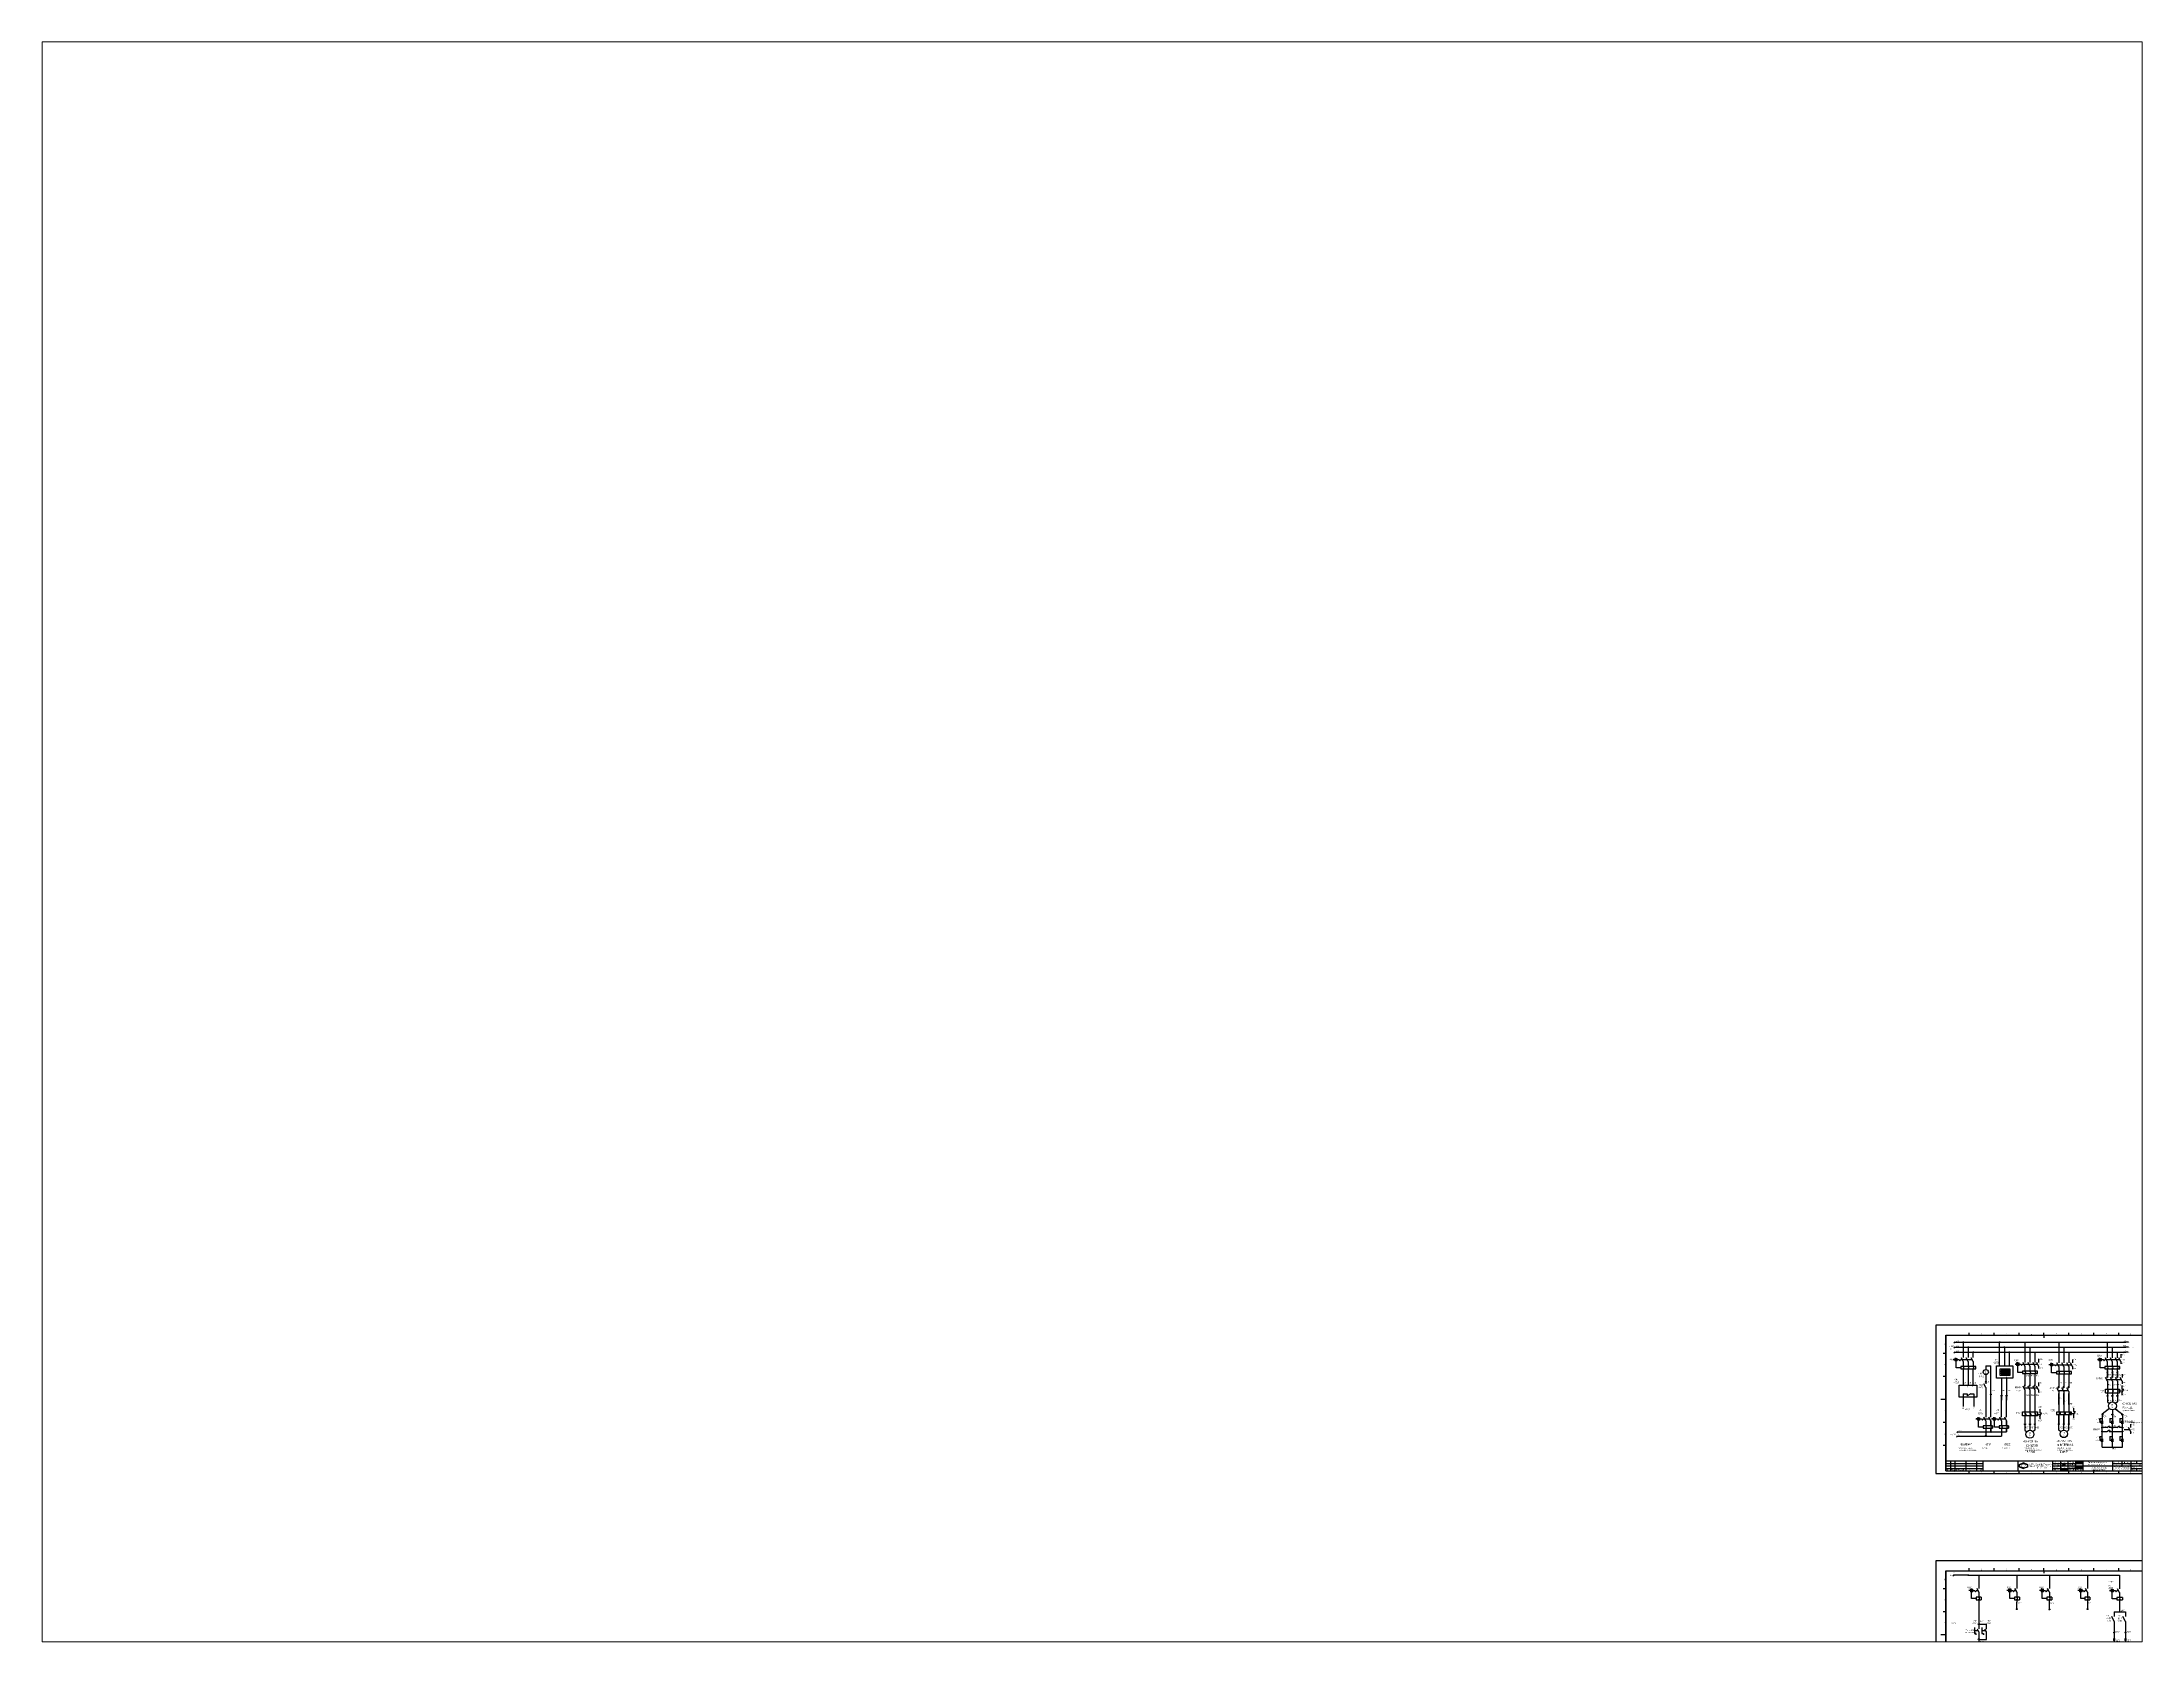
# Paper-space layout '布局1' of a CAD drawing. Header units: millimetres. Extents: x 27 to 240, y 20 to 183.
# The model-space entities are those that its viewports show. They can reach past a viewport. Long polylines and large blocks are cut down to what shows.
import ezdxf
from ezdxf.enums import TextEntityAlignment as Align

# ---------------------------------------------------------------- set-up
doc = ezdxf.new("R2010")
doc.units = ezdxf.units.MM
doc.header["$LTSCALE"] = 10
doc.header["$MEASUREMENT"] = 0
doc.linetypes.add('DASHED2', pattern=[0.375, 0.25, -0.125])
doc.linetypes.add('HIDDEN', pattern=[0.375, 0.25, -0.125])
for name, color, linetype in [('01', 7, 'Continuous'), ('11', 3, 'Continuous'), ('CONTINUOUS', 7, 'Continuous'), ('DASHED', 7, 'HIDDEN')]:
    doc.layers.add(name, color=color, linetype=linetype)
doc.styles.add('ROMAN', font='ROMANC.shx', dxfattribs={"width": 0.7, "height": 0.7})
doc.styles.get("Standard").update_dxf_attribs({"font": 'isocp', "width": 0.707, "bigfont": 'intecad.shx'})

# ---------------------------------------------------------------- blocks, each defined once
blk = doc.blocks.new('A$C5BE500A0')
for p, q in [((0, 24), (1, 24)), ((1, 24), (13, 11)), ((12, 21), (14, 23)), ((14, 23), (18, 23)), ((15, 41), (22, 26)), ((15, 40), (15, 41)), ((15, 38), (15, 40)), ((15, 32), (21, 35)), ((16, 32), (15, 32)), ((19, 30), (16, 32)), ((18, 23), (26, 25)), ((22, 26), (19, 30)), ((21, 35), (24, 35)), ((25, 30), (23, 28)), ((23, 28), (23, 28)), ((23, 18), (24, 19)), ((24, 17), (23, 18)), ((24, 35), (28, 36)), ((24, 19), (26, 20)), ((27, 31), (25, 30)), ((26, 16), (25, 15)), ((26, 25), (37, 26)), ((26, 20), (29, 21)), ((28, 20), (26, 16)), ((29, 34), (27, 31)), ((28, 36), (30, 37)), ((29, 22), (28, 20)), ((29, 15), (28, 16)), ((30, 38), (29, 34)), ((30, 23), (29, 22)), ((29, 21), (33, 21)), ((32, 15), (29, 15)), ((30, 37), (30, 38)), ((32, 23), (30, 23)), ((33, 22), (32, 23)), ((35, 16), (32, 15)), ((33, 21), (33, 22)), ((38, 18), (35, 16)), ((37, 26), (41, 26)), ((40, 20), (38, 18)), ((40, 23), (44, 25)), ((41, 22), (40, 20)), ((41, 26), (42, 24)), ((42, 24), (41, 22)), ((44, 25), (51, 28)), ((45, 19), (49, 23)), ((49, 23), (54, 27)), ((51, 28), (56, 29)), ((54, 27), (59, 30)), ((56, 29), (61, 30)), ((57, 21), (56, 20)), ((57, 32), (57, 30)), ((57, 30), (58, 25)), ((58, 25), (57, 21)), ((59, 30), (65, 34)), ((61, 30), (62, 29)), ((63, 21), (76, 18)), ((67, 21), (63, 21)), ((65, 18), (63, 9)), ((63, 9), (64, 0)), ((64, 52), (66, 52)), ((64, 49), (64, 52)), ((65, 44), (64, 49)), ((64, 0), (67, 3)), ((64, 0), (64, 0)), ((67, 49), (65, 18)), ((68, 40), (65, 44)), ((65, 34), (72, 37)), ((66, 52), (66, 51)), ((66, 51), (67, 49)), ((70, 21), (67, 21)), ((67, 3), (74, 14)), ((70, 36), (68, 40)), ((68, 29), (73, 29)), ((69, 29), (68, 29)), ((72, 30), (69, 29)), ((74, 33), (70, 36)), ((75, 36), (70, 34)), ((70, 33), (72, 34)), ((70, 34), (70, 33)), ((77, 24), (70, 21)), ((72, 37), (78, 39)), ((72, 34), (75, 34)), ((75, 32), (72, 30)), ((73, 29), (78, 30)), ((78, 31), (74, 33)), ((74, 14), (78, 20)), ((80, 39), (75, 36)), ((75, 34), (77, 34)), ((77, 33), (75, 32)), ((76, 18), (82, 17)), ((77, 34), (78, 34)), ((78, 33), (77, 33)), ((80, 25), (77, 24)), ((78, 39), (80, 39)), ((78, 34), (78, 33)), ((80, 30), (78, 31)), ((78, 30), (80, 30)), ((78, 20), (81, 26)), ((82, 27), (80, 25)), ((81, 26), (82, 27)), ((82, 17), (87, 15)), ((87, 15), (91, 13)), ((91, 13), (95, 13)), ((95, 25), (95, 24)), ((95, 24), (95, 23)), ((95, 23), (96, 23)), ((95, 13), (96, 13)), ((96, 23), (97, 23)), ((99, 24), (97, 26)), ((97, 23), (98, 25)), ((98, 25), (101, 27)), ((99, 31), (100, 32)), ((101, 23), (99, 24)), ((99, 17), (102, 21)), ((101, 21), (99, 17)), ((100, 32), (101, 32)), ((101, 32), (102, 31)), ((102, 28), (101, 21)), ((101, 27), (103, 26)), ((103, 24), (101, 23)), ((102, 31), (102, 28)), ((102, 21), (103, 22)), ((103, 26), (105, 25)), ((105, 24), (103, 24)), ((103, 22), (104, 20)), ((104, 29), (108, 26)), ((104, 20), (104, 19)), ((104, 19), (105, 16)), ((105, 25), (105, 24)), ((105, 16), (106, 16)), ((106, 16), (108, 17)), ((108, 26), (116, 20)), ((108, 17), (111, 23)), ((111, 23), (113, 31)), ((113, 31), (112, 31)), ((112, 22), (126, 23)), ((115, 22), (112, 22)), ((113, 31), (114, 35)), ((117, 33), (113, 31)), ((113, 27), (127, 26)), ((125, 27), (113, 27)), ((113, 15), (125, 15)), ((114, 35), (115, 38)), ((115, 38), (118, 39)), ((122, 23), (115, 22)), ((116, 20), (119, 19)), ((122, 35), (117, 33)), ((117, 31), (121, 32)), ((118, 39), (123, 38)), ((119, 19), (121, 20)), ((121, 32), (124, 32)), ((121, 20), (121, 21)), ((125, 37), (122, 35)), ((122, 31), (122, 2)), ((123, 28), (122, 31)), ((126, 25), (122, 23)), ((123, 38), (125, 37)), ((128, 25), (123, 28)), ((124, 32), (129, 31)), ((128, 27), (125, 27)), ((125, 15), (132, 14)), ((127, 26), (126, 25)), ((126, 23), (130, 24)), ((130, 28), (128, 27)), ((131, 24), (128, 25)), ((129, 31), (131, 30)), ((131, 30), (130, 28)), ((130, 24), (131, 24)), ((132, 14), (137, 14))]:
    blk.add_line(p, q)
blk = doc.blocks.new('1')
at = {"layer": 'CONTINUOUS'}
for p in [(1908.1, 1602), (1908.1, 1600)]:
    blk.add_line(p, (1906.1, 1601), dxfattribs=at)
blk = doc.blocks.new('ARROW2')
blk.add_line((5, 0), (0, 0))
at = {"color": 3}
blk.add_solid([(5, 0.5), (5, -0.5), (8, 0)], dxfattribs=at)
blk = doc.blocks.new('POINT1')
h = blk.add_hatch()
h.set_pattern_fill('ANGLE', color=256, scale=0.01, style=0)
h.set_pattern_definition([(0, (0, 0), (0, 0.06985), [0.0508, -0.01905]), (90, (0, 0), (-0.06985, 4e-18), [0.0508, -0.01905])])
h.paths.add_polyline_path([(-0.6, 0, 1), (0.6, 0, 1)])
blk.add_circle((0, 0), 0.6)
blk = doc.blocks.new('lf')
for points in [[(409, 318), (412, 318), (421, 320), (429, 326), (429, 328), (427, 330), (424, 331), (423, 333), (424, 333), (425, 331), (425, 327), (425, 325), (425, 322), (425, 320), (425, 319), (425, 315), (425, 313), (425, 313)], [(432, 320), (431, 322), (451, 332), (451, 332)], [(439, 331), (440, 325), (442, 321)], [(446, 334), (448, 331), (448, 327), (447, 324)], [(422, 320), (421, 318), (420, 315), (419, 313), (417, 310), (415, 309), (412, 306), (410, 304), (408, 303), (406, 302), (404, 303), (404, 304), (404, 304)], [(421, 316), (425, 316), (427, 316), (430, 316), (435, 317), (436, 317)], [(422, 314), (424, 314), (425, 314), (426, 313), (427, 312), (427, 312), (427, 310), (426, 309), (424, 307), (423, 305), (422, 304), (423, 303), (427, 303), (430, 303), (432, 303), (435, 303), (433, 300), (425, 299), (424, 300), (426, 303), (434, 314)], [(442, 321), (444, 320), (445, 318), (443, 315), (440, 312), (440, 311), (445, 311), (447, 310), (446, 307), (454, 308), (450, 305), (447, 303), (444, 303), (443, 304)], [(453, 322), (455, 322), (456, 322), (456, 322), (456, 321)]]:
    blk.add_lwpolyline(points)

msp = doc.modelspace()

# ---------------------------------------------------------------- hatches: boundary and pattern name
at = {"linetype": 'HIDDEN'}
h = msp.add_hatch(color=0, dxfattribs=at)
edge = h.paths.add_edge_path()
edge.add_arc((3825.7, -436.8), 1, 0, 360)
h = msp.add_hatch(color=0, dxfattribs=at)
edge = h.paths.add_edge_path()
edge.add_arc((3835.8, -446.8), 1, 0, 360)
h = msp.add_hatch(color=0, dxfattribs=at)
edge = h.paths.add_edge_path()
edge.add_arc((3845.8, -456.8), 1, 0, 360)
h = msp.add_hatch(color=0, dxfattribs=at)
edge = h.paths.add_edge_path()
edge.add_arc((3898.7, -436.8), 1, 0, 360)
h = msp.add_hatch(color=0, dxfattribs=at)
edge = h.paths.add_edge_path()
edge.add_arc((3908.3, -446.8), 1, 0, 360)
h = msp.add_hatch(color=0, dxfattribs=at)
edge = h.paths.add_edge_path()
edge.add_arc((3918.3, -456.8), 1, 0, 360)
h = msp.add_hatch(color=0, dxfattribs=at)
edge = h.paths.add_edge_path()
edge.add_arc((3870.9, -516), 1, 0, 360)
h = msp.add_hatch(color=0, dxfattribs=at)
edge = h.paths.add_edge_path()
edge.add_arc((3880.9, -541.5), 1, 0, 360)
h = msp.add_hatch(color=0, dxfattribs=at)
edge = h.paths.add_edge_path()
edge.add_arc((3902.6, -543.9), 1, 0, 360)
h = msp.add_hatch(color=0, dxfattribs=at)
edge = h.paths.add_edge_path()
edge.add_arc((3912.6, -543.9), 1, 0, 360)
h = msp.add_hatch(color=1, dxfattribs=at)
edge = h.paths.add_edge_path()
edge.add_arc((4114.6, -544.5), 1, 0, 360)
h = msp.add_hatch(color=1, dxfattribs=at)
edge = h.paths.add_edge_path()
edge.add_arc((4124.6, -544.5), 1, 0, 360)
h = msp.add_hatch(color=1, dxfattribs=at)
edge = h.paths.add_edge_path()
edge.add_arc((4134.6, -544.5), 1, 0, 360)
h = msp.add_hatch(color=1, dxfattribs=at)
edge = h.paths.add_edge_path()
edge.add_arc((4104.7, -581.7), 1, 0, 360)
h = msp.add_hatch(color=1, dxfattribs=at)
edge = h.paths.add_edge_path()
edge.add_arc((4124.6, -581.7), 1, 0, 360)
h = msp.add_hatch(color=1, dxfattribs=at)
edge = h.paths.add_edge_path()
edge.add_arc((4144.5, -581.7), 1, 0, 360)
h = msp.add_hatch(color=0, dxfattribs=at)
edge = h.paths.add_edge_path()
edge.add_arc((3870.9, -624.7), 1, 0, 360)
h = msp.add_hatch(color=0, dxfattribs=at)
edge = h.paths.add_edge_path()
edge.add_arc((3880.9, -616.6), 1, 0, 360)
h = msp.add_hatch(color=0, dxfattribs=at)
edge = h.paths.add_edge_path()
edge.add_arc((3949.5, -601.2), 1, 0, 360)
h = msp.add_hatch(color=0, dxfattribs=at)
edge = h.paths.add_edge_path()
edge.add_arc((3959.5, -601.2), 1, 0, 360)
h = msp.add_hatch(color=0, dxfattribs=at)
edge = h.paths.add_edge_path()
edge.add_arc((3969.5, -601.2), 1, 0, 360)
h = msp.add_hatch(color=0, dxfattribs=at)
edge = h.paths.add_edge_path()
edge.add_arc((4017.4, -600.9), 1, 0, 360)
h = msp.add_hatch(color=0, dxfattribs=at)
edge = h.paths.add_edge_path()
edge.add_arc((4027.4, -600.9), 1, 0, 360)
h = msp.add_hatch(color=0, dxfattribs=at)
edge = h.paths.add_edge_path()
edge.add_arc((4037.4, -600.9), 1, 0, 360)
h = msp.add_hatch(color=1, dxfattribs=at)
edge = h.paths.add_edge_path()
edge.add_arc((4104.2, -608), 1, 0, 360)
h = msp.add_hatch(color=1, dxfattribs=at)
edge = h.paths.add_edge_path()
edge.add_arc((4104.2, -616), 1, 0, 360)
h = msp.add_hatch(color=1, dxfattribs=at)
edge = h.paths.add_edge_path()
edge.add_arc((4124.6, -608), 1, 0, 360)
h = msp.add_hatch(color=1, dxfattribs=at)
edge = h.paths.add_edge_path()
edge.add_arc((4144.8, -608), 1, 0, 360)
h = msp.add_hatch(color=1, dxfattribs=at)
edge = h.paths.add_edge_path()
edge.add_arc((4144.8, -615.7), 1, 0, 360)
h = msp.add_hatch(color=1, dxfattribs=at)
edge = h.paths.add_edge_path()
edge.add_arc((4124.6, -647.4), 1, 0, 360)
h = msp.add_hatch(color=0, dxfattribs=at)
edge = h.paths.add_edge_path()
edge.add_arc((3856.8, -1001.6), 1, 0, 360)
h = msp.add_hatch(color=0, dxfattribs=at)
edge = h.paths.add_edge_path()
edge.add_arc((3933.2, -971.7), 1, 0, 360)
h = msp.add_hatch(color=0, dxfattribs=at)
edge = h.paths.add_edge_path()
edge.add_arc((3998.4, -972.3), 1, 0, 360)
h = msp.add_hatch(color=0, dxfattribs=at)
edge = h.paths.add_edge_path()
edge.add_arc((4074.7, -971.7), 1, 0, 360)
h = msp.add_hatch(color=0, dxfattribs=at)
edge = h.paths.add_edge_path()
edge.add_arc((3856.8, -1032.3), 1, 0, 360)
h = msp.add_hatch(color=0, dxfattribs=at)
edge = h.paths.add_edge_path()
edge.add_arc((4128.5, -1018.7), 1, 0, 360)
h = msp.add_hatch(color=0, dxfattribs=at)
edge = h.paths.add_edge_path()
edge.add_arc((4128.5, -1048.7), 1, 0, 360)
h = msp.add_hatch()
h.set_pattern_fill('_USER', color=256, scale=0.2, angle=-90, style=0, pattern_type=0)
h.set_pattern_definition([(270, (4123.44589, -1013.9293), (0.2, -4e-17), [])])
h.paths.add_polyline_path([(4127.9, -1034.6), (4129, -1034.6), (4129, -1030.9), (4127.9, -1030.9)])
h = msp.add_hatch(color=0, dxfattribs=at)
edge = h.paths.add_edge_path()
edge.add_arc((4150.9, -1018.7), 1, 0, 360)
h = msp.add_hatch(color=0, dxfattribs=at)
edge = h.paths.add_edge_path()
edge.add_arc((4150.9, -1048.7), 1, 0, 360)
h = msp.add_hatch()
h.set_pattern_fill('_USER', color=256, scale=0.2, angle=-90, style=0, pattern_type=0)
h.set_pattern_definition([(270, (4145.901, -1013.9293), (0.2, -4e-17), [])])
h.paths.add_polyline_path([(4150.4, -1034.6), (4151.4, -1034.6), (4151.4, -1030.9), (4150.4, -1030.9)])

# ---------------------------------------------------------------- linework, layer by layer
at = {"color": 0, "linetype": 'ByBlock'}
for p, q in [((3825.7, -436.8), (3825.7, -467.6)), ((3835.7, -446.8), (3835.7, -467.6)), ((3845.7, -467.6), (3845.7, -456.8)), ((3908.3, -446.8), (3908.3, -483.7)), ((3918.3, -483.7), (3918.3, -456.8)), ((3825.7, -489.3), (3825.7, -522.8)), ((3835.7, -490.1), (3835.7, -522.8)), ((3845.7, -522.8), (3845.7, -490.1)), ((3870.9, -484.1), (3870.9, -491.5)), ((3870.9, -484.1), (3870.9, -491.5)), ((3870.9, -501.8), (3870.9, -520.2)), ((3870.9, -501.8), (3870.9, -503.1)), ((3880.9, -586.8), (3880.9, -484.1)), ((3825.3, -540.4), (3833.5, -540.4)), ((3841.2, -540.4), (3846.7, -540.4)), ((3870.9, -510.8), (3870.9, -520.2)), ((3870.9, -510.8), (3870.9, -520.2)), ((3870.9, -527.8), (3870.9, -576.5)), ((3902.6, -586.7), (3902.6, -544.9)), ((3912.6, -586.7), (3912.6, -544.9)), ((3870.9, -549.3), (3870.9, -586.8)), ((3870.9, -549.3), (3870.9, -586.8)), ((3870.9, -586.8), (3870.9, -586.8)), ((3880.9, -605.3), (3880.9, -594.3)), ((3880.9, -616.4), (3880.9, -608.3)), ((3912.6, -605.3), (3912.6, -594.3)), ((3912.6, -616.4), (3912.6, -608.3))]:
    msp.add_line(p, q, dxfattribs=at)
for p, q in [((3898.7, -483.9), (3898.7, -436.8)), ((3870.9, -484.1), (3880.9, -484.1)), ((3902.7, -491), (3905.2, -491)), ((3902.7, -491.2), (3902.7, -492.1)), ((3902.7, -492.3), (3905.2, -492.3)), ((3902.7, -492.5), (3902.7, -493.5)), ((3902.7, -493.6), (3905.2, -493.6)), ((3902.7, -495.6), (3905.2, -495.6)), ((3902.7, -495.8), (3902.7, -496.7)), ((3902.7, -496.9), (3905.2, -496.9)), ((3902.7, -497.1), (3902.7, -498)), ((3902.7, -498.2), (3905.2, -498.2)), ((3902.7, -500.2), (3905.2, -500.2)), ((3902.7, -500.4), (3902.7, -501.3)), ((3902.7, -501.5), (3905.2, -501.5)), ((3902.7, -501.7), (3902.7, -502.6)), ((3902.7, -502.8), (3905.2, -502.8)), ((3905.2, -491.2), (3905.2, -492.1)), ((3905.2, -492.5), (3905.2, -493.5)), ((3905.2, -495.8), (3905.2, -496.7)), ((3905.2, -497.1), (3905.2, -498)), ((3905.2, -500.4), (3905.2, -501.3)), ((3905.2, -501.7), (3905.2, -502.6)), ((3906.6, -491), (3909.1, -491)), ((3906.6, -491.2), (3906.6, -492.1)), ((3906.6, -492.3), (3909.1, -492.3)), ((3906.6, -492.5), (3906.6, -493.5)), ((3906.6, -493.6), (3909.1, -493.6)), ((3906.6, -495.6), (3909.1, -495.6)), ((3906.6, -495.8), (3906.6, -496.7)), ((3906.6, -496.9), (3909.1, -496.9)), ((3906.6, -497.1), (3906.6, -498)), ((3906.6, -498.2), (3909.1, -498.2)), ((3906.6, -500.2), (3909.1, -500.2)), ((3906.6, -500.4), (3906.6, -501.3)), ((3906.6, -501.5), (3909.1, -501.5)), ((3906.6, -501.7), (3906.6, -502.6)), ((3906.6, -502.8), (3909.1, -502.8)), ((3909.1, -491.2), (3909.1, -492.1)), ((3909.1, -492.5), (3909.1, -493.5)), ((3909.1, -495.8), (3909.1, -496.7)), ((3909.1, -497.1), (3909.1, -498)), ((3909.1, -500.4), (3909.1, -501.3)), ((3909.1, -501.7), (3909.1, -502.6)), ((3910.3, -491), (3912.8, -491)), ((3910.3, -491.2), (3910.3, -492.1)), ((3910.3, -492.3), (3912.8, -492.3)), ((3910.3, -492.5), (3910.3, -493.5)), ((3910.3, -493.6), (3912.8, -493.6)), ((3910.3, -495.6), (3912.8, -495.6)), ((3910.3, -495.8), (3910.3, -496.7)), ((3910.3, -496.9), (3912.8, -496.9)), ((3910.3, -497.1), (3910.3, -498)), ((3910.3, -498.2), (3912.8, -498.2)), ((3910.3, -500.2), (3912.8, -500.2)), ((3910.3, -500.4), (3910.3, -501.3)), ((3910.3, -501.5), (3912.8, -501.5)), ((3910.3, -501.7), (3910.3, -502.6)), ((3910.3, -502.8), (3912.8, -502.8)), ((3912.8, -491.2), (3912.8, -492.1)), ((3912.8, -492.5), (3912.8, -493.5)), ((3912.8, -495.8), (3912.8, -496.7)), ((3912.8, -497.1), (3912.8, -498)), ((3912.8, -500.4), (3912.8, -501.3)), ((3912.8, -501.7), (3912.8, -502.6)), ((3914, -491), (3916.5, -491)), ((3914, -491.2), (3914, -492.1)), ((3914, -492.3), (3916.5, -492.3)), ((3914, -492.5), (3914, -493.5)), ((3914, -493.6), (3916.5, -493.6)), ((3914, -495.6), (3916.5, -495.6)), ((3914, -495.8), (3914, -496.7)), ((3914, -496.9), (3916.5, -496.9)), ((3914, -497.1), (3914, -498)), ((3914, -498.2), (3916.5, -498.2)), ((3914, -500.2), (3916.5, -500.2)), ((3914, -500.4), (3914, -501.3)), ((3914, -501.5), (3916.5, -501.5)), ((3914, -501.7), (3914, -502.6)), ((3914, -502.8), (3916.5, -502.8)), ((3916.5, -491.2), (3916.5, -492.1)), ((3916.5, -492.5), (3916.5, -493.5)), ((3916.5, -495.8), (3916.5, -496.7)), ((3916.5, -497.1), (3916.5, -498)), ((3916.5, -500.4), (3916.5, -501.3)), ((3916.5, -501.7), (3916.5, -502.6)), ((3825.3, -540.4), (3825.3, -565.8)), ((3833.5, -540.4), (3833.5, -544)), ((3846.7, -540.4), (3846.7, -565.8)), ((4017.4, -535.7), (4017.4, -551.2)), ((4017.4, -538.8), (4017.4, -576.7)), ((4017.4, -538.8), (4017.4, -561.3)), ((4017.4, -561.3), (4017.4, -539.8)), ((4027.4, -535.7), (4027.4, -551.2)), ((4027.4, -538.8), (4027.4, -576.7)), ((4027.4, -538.8), (4027.4, -561.3)), ((4027.4, -561.3), (4027.4, -539.8)), ((4037.4, -535.7), (4037.4, -551.2)), ((4037.4, -538.8), (4037.4, -576.7)), ((4037.4, -538.8), (4037.4, -561.3)), ((4037.4, -561.3), (4037.4, -539.8)), ((3950.5, -580), (3949.5, -580)), ((3951.5, -582), (3949.5, -582)), ((3951.5, -580), (3950.5, -580)), ((3951.5, -580), (3951.5, -582)), ((3960.5, -580), (3959.5, -580)), ((3961.5, -582), (3959.5, -582)), ((3961.5, -580), (3960.5, -580)), ((3961.5, -580), (3961.5, -582)), ((3970.5, -580), (3969.5, -580)), ((3971.5, -582), (3969.5, -582)), ((3971.5, -580), (3970.5, -580)), ((3971.5, -580), (3971.5, -582)), ((4017.4, -580.7), (4017.4, -600.2)), ((4017.4, -613), (4017.4, -580.7)), ((4027.4, -580.7), (4027.4, -600.2)), ((4027.4, -613), (4027.4, -580.7)), ((4037.4, -580.7), (4037.4, -600.2)), ((4037.4, -612.5), (4037.4, -580.7)), ((4104.2, -588.4), (4104.2, -594.5)), ((4124.6, -588.4), (4124.6, -594.5)), ((4144.7, -588.4), (4144.7, -594.5)), ((3814.4, -625.1), (3902.6, -625.1)), ((3814.6, -616.4), (3912.5, -616.4)), ((3870.9, -608.3), (3870.9, -625.1)), ((3880.9, -609.3), (3880.9, -616.4)), ((3902.6, -608.3), (3902.6, -625.1)), ((3912.6, -609.3), (3912.6, -616.4)), ((3949.5, -608.2), (3949.5, -613.2)), ((3959.5, -608.2), (3959.5, -613.2)), ((3969.5, -608.2), (3969.5, -613.2)), ((4099.2, -589.7), (4104.2, -589.7)), ((4099.2, -589.7), (4099.2, -597.7)), ((4103.1, -597.7), (4099.2, -597.7)), ((4099.2, -625.8), (4099.2, -633.8)), ((4099.2, -625.8), (4104.2, -625.8)), ((4103.1, -600.5), (4103.1, -594.5)), ((4103.1, -594.5), (4105.1, -594.5)), ((4105.1, -600.5), (4103.1, -600.5)), ((4103.1, -636.6), (4103.1, -630.6)), ((4103.1, -630.6), (4105.1, -630.6)), ((4104.2, -622.2), (4104.2, -600.5)), ((4113.6, -608), (4104.2, -608)), ((4113.6, -616.1), (4104.2, -616.1)), ((4104.2, -624.8), (4104.2, -618.8)), ((4104.2, -630.7), (4104.2, -624.4)), ((4105.1, -594.5), (4105.1, -600.5)), ((4105.1, -630.6), (4105.1, -636.6)), ((4118.9, -605.1), (4113.3, -608.1)), ((4118.9, -613.2), (4113.3, -616.2)), ((4124.6, -608), (4118.5, -608)), ((4144.7, -616.1), (4118.5, -616.1)), ((4119.6, -589.7), (4119.6, -597.7)), ((4119.6, -589.7), (4124.6, -589.7)), ((4123.4, -597.7), (4119.6, -597.7)), ((4119.6, -625.8), (4124.6, -625.8)), ((4119.6, -625.8), (4119.6, -633.8)), ((4123.4, -594.5), (4125.4, -594.5)), ((4123.4, -600.5), (4123.4, -594.5)), ((4125.4, -600.5), (4123.4, -600.5)), ((4123.4, -630.6), (4125.4, -630.6)), ((4123.4, -636.6), (4123.4, -630.6)), ((4133.8, -608), (4124.4, -608)), ((4124.6, -622.2), (4124.6, -600.5)), ((4124.6, -624.8), (4124.6, -618.8)), ((4124.6, -630.7), (4124.6, -624.4)), ((4125.4, -594.5), (4125.4, -600.5)), ((4125.4, -630.6), (4125.4, -636.6)), ((4139.1, -605.1), (4133.5, -608.1)), ((4144.8, -608), (4138.7, -608)), ((4139.7, -589.7), (4144.7, -589.7)), ((4139.7, -589.7), (4139.7, -597.7)), ((4143.6, -597.7), (4139.7, -597.7)), ((4139.7, -625.8), (4139.7, -633.8)), ((4139.7, -625.8), (4144.7, -625.8)), ((4143.6, -600.5), (4143.6, -594.5)), ((4143.6, -594.5), (4145.6, -594.5)), ((4145.6, -600.5), (4143.6, -600.5)), ((4143.6, -636.6), (4143.6, -630.6)), ((4143.6, -630.6), (4145.6, -630.6)), ((4144.7, -622.2), (4144.7, -600.5)), ((4144.7, -624.8), (4144.7, -618.8)), ((4144.7, -630.7), (4144.7, -624.4)), ((4145.6, -594.5), (4145.6, -600.5)), ((4145.6, -630.6), (4145.6, -636.6)), ((4103.1, -633.8), (4099.2, -633.8)), ((4105.1, -636.6), (4103.1, -636.6)), ((4104.2, -647.2), (4104.2, -636.8)), ((4104.2, -647.2), (4144.8, -647.2)), ((4123.4, -633.8), (4119.6, -633.8)), ((4125.4, -636.6), (4123.4, -636.6)), ((4124.6, -647.2), (4124.6, -636.8)), ((4143.6, -633.8), (4139.7, -633.8)), ((4145.6, -636.6), (4143.6, -636.6)), ((4144.7, -647), (4144.7, -636.8)), ((4021.8, -691.2), (4023.7, -690.5)), ((4022.4, -691.9), (4023.4, -691.7)), ((4022.4, -692.7), (4022.6, -694.1)), ((4022.5, -692.8), (4023.5, -692.6)), ((4023.5, -693.9), (4022.5, -693.9)), ((4022.6, -691.7), (4022.6, -691.7)), ((4022.9, -690), (4022.9, -691.8)), ((4023.5, -692.6), (4023.5, -693.9)), ((4025.4, -690.6), (4026.6, -690)), ((4025.4, -690.6), (4025.4, -690.6)), ((4025.4, -694.2), (4028.2, -693.8)), ((4025.5, -692.8), (4025.7, -694.1)), ((4025.6, -692.8), (4027.7, -692.6)), ((4025.8, -691.3), (4027.3, -691.1)), ((4026.6, -692.6), (4026.1, -692.4)), ((4026.6, -690), (4026.3, -690.8)), ((4026.3, -690.8), (4026.3, -691.1)), ((4026.3, -691.1), (4026.6, -692.6)), ((4026.4, -692.8), (4026.4, -693.9)), ((4026.9, -692.7), (4026.9, -693.5)), ((4027.7, -692.6), (4027.7, -694)), ((4029, -691.3), (4029.5, -692)), ((4029.2, -690.3), (4029.5, -691)), ((4029.2, -693.8), (4029.7, -692.5)), ((4030, -690.1), (4030.4, -690.8)), ((4030.2, -691.1), (4030.2, -694.1)), ((4030.5, -692.2), (4030.6, -692.9)), ((4030.6, -691.9), (4032, -691.5)), ((4032.2, -692), (4030.6, -692.3)), ((4030.6, -692.9), (4032.4, -692.6)), ((4030.7, -690.9), (4032.4, -690.5)), ((4031.1, -693.3), (4030.8, -693.8)), ((4031, -692.5), (4031.2, -692.7)), ((4031.4, -691.2), (4031.5, -693.8)), ((4031.8, -692.3), (4031.6, -692.7)), ((4031.8, -693.1), (4032.1, -693.4)), ((4032.4, -694), (4032.1, -693.7)), ((4032.4, -692.6), (4032.2, -692)), ((4032.4, -690.5), (4032.4, -694)), ((4032.4, -690.5), (4032.4, -690.5)), ((4065.5, -684.8), (4125.5, -684.8)), ((3835.1, -904), (4032.2, -904)), ((4031.5, -904), (4138.8, -904)), ((3856.9, -1001.7), (3872, -1001.7)), ((3872, -1011.7), (3872, -1001.7)), ((3856.9, -1032.5), (3872, -1032.5)), ((3872, -1032.5), (3872, -1017.1))]:
    msp.add_line(p, q)
at = {"color": 0, "linetype": 'HIDDEN'}
for p, q in [((3967.6, -480.9), (3974.8, -480.9)), ((4035.5, -481.8), (4042.7, -481.8)), ((3974.5, -581.8), (3981, -581.8)), ((3979.1, -578), (3982.9, -578)), ((4042.4, -579.5), (4048.4, -579.5)), ((4046.6, -575.7), (4050.4, -575.7))]:
    msp.add_line(p, q, dxfattribs=at)
at = {"color": 1}
for p, q in [((4114.6, -493.7), (4114.6, -504.4)), ((4124.6, -494.5), (4124.6, -504.5)), ((4134.6, -494.8), (4134.6, -504.4)), ((4115.5, -533.7), (4114.6, -533.7)), ((4116.5, -535.7), (4114.6, -535.7)), ((4114.6, -535.7), (4114.6, -556.5)), ((4116.5, -533.7), (4115.5, -533.7)), ((4116.5, -533.7), (4116.5, -535.7)), ((4125.5, -533.7), (4124.6, -533.7)), ((4126.5, -535.7), (4124.6, -535.7)), ((4124.6, -535.7), (4124.6, -556.5)), ((4126.5, -533.7), (4125.5, -533.7)), ((4126.5, -533.7), (4126.5, -535.7)), ((4135.5, -533.7), (4134.6, -533.7)), ((4136.5, -535.7), (4134.6, -535.7)), ((4134.6, -535.7), (4134.6, -556.5)), ((4136.5, -533.7), (4135.5, -533.7)), ((4136.5, -533.7), (4136.5, -535.7)), ((4104.2, -580.8), (4104.2, -588.3)), ((4124.6, -572.9), (4124.6, -588.3)), ((4144.7, -580.8), (4144.7, -588.3))]:
    msp.add_line(p, q, dxfattribs=at)
at = {"color": 1, "linetype": 'HIDDEN'}
for p, q in [((4132.7, -471.6), (4139.8, -471.6)), ((4139, -534.3), (4145.4, -534.3)), ((4143.5, -530.6), (4147.4, -530.6)), ((4148.2, -611.5), (4158.9, -611.5))]:
    msp.add_line(p, q, dxfattribs=at)
at = {"color": 1, "linetype": 'Continuous'}
for p, q in [((4111, -538.3), (4139, -538.3)), ((4118.9, -569.8), (4104.2, -580.8)), ((4118.3, -570.2), (4114.3, -573.2)), ((4118.5, -570), (4114.5, -573)), ((4114.6, -556.5), (4118.6, -559.5)), ((4130.4, -570.1), (4144.7, -580.8)), ((4134.6, -556.5), (4130.6, -559.5)), ((4130.7, -570.2), (4134.7, -573.2))]:
    msp.add_line(p, q, dxfattribs=at)
at = {"linetype": 'Continuous'}
for p, q in [((3949.5, -613.2), (3953.5, -616.2)), ((3969.5, -613.2), (3965.5, -616.2))]:
    msp.add_line(p, q, dxfattribs=at)
for points in [[(3892.3, -484), (3925.3, -484), (3925.3, -509.1), (3892.3, -509.1)], [(3899.6, -489.9), (3919.4, -489.9), (3919.4, -494.5), (3899.6, -494.5)], [(3899.6, -494.5), (3919.4, -494.5), (3919.4, -499.1), (3899.6, -499.1)], [(3899.6, -499.1), (3919.4, -499.1), (3919.4, -503.7), (3899.6, -503.7)], [(4129, -1030.9), (4129, -1034.6), (4127.9, -1034.6), (4127.9, -1030.9)], [(4151.4, -1030.9), (4151.4, -1034.6), (4150.4, -1034.6), (4150.4, -1030.9)]]:
    msp.add_lwpolyline(points, close=True)
at = {"color": 0, "linetype": 'ByBlock'}
msp.add_lwpolyline([(3817.8, -523), (3852.8, -523), (3852.8, -546.7), (3817.8, -546.7)], close=True, dxfattribs=at)
at = {"color": 7}
msp.add_circle((3871, -496.6), 5.16, dxfattribs=at)
at = {"color": 1}
msp.add_circle((4124.6, -564.5), 8, dxfattribs=at)
msp.add_circle((3959.5, -621.2), 8)
for centre in [(4119.8, -607.8), (4119.8, -615.9), (4140, -607.8)]:
    msp.add_arc(centre, 1.28, 356.1313, 183.8687)
at = {"color": 3}
for points in [[(3825.9, -564), (3824.9, -564), (3825.4, -567)], [(3847.2, -564), (3846.2, -564), (3846.7, -567)], [(4100, -597.1), (4100, -598.1), (4103, -597.6)], [(4120.3, -597.1), (4120.3, -598.1), (4123.3, -597.6)], [(4140.5, -597.1), (4140.5, -598.1), (4143.5, -597.6)], [(4100, -633.4), (4100, -634.4), (4103, -633.9)], [(4120.3, -633.4), (4120.3, -634.4), (4123.3, -633.9)], [(4140.5, -633.4), (4140.5, -634.4), (4143.5, -633.9)]]:
    msp.add_solid(points, dxfattribs=at)
at = {"layer": '01', "ltscale": 2}
for centre in [(4128.4, -1035.6), (4150.9, -1035.6)]:
    msp.add_arc(centre, 1, 0, 180, dxfattribs=at)
at = {"layer": 'CONTINUOUS', "color": 3}
for p, q in [((4190.5, -402.8), (3770.5, -402.8)), ((3770.5, -402.8), (3770.5, -699.8)), ((4190.5, -699.8), (4190.5, -402.8)), ((3770.5, -699.8), (4190.5, -699.8)), ((4190.5, -874.7), (3770.5, -874.7)), ((3770.5, -874.7), (3770.5, -1171.7)), ((4190.5, -1171.7), (4190.5, -874.7))]:
    msp.add_line(p, q, dxfattribs=at)
at = {"layer": 'CONTINUOUS', "linetype": 'Continuous'}
for p, q in [((3837.5, -422.8), (3837.5, -417.8)), ((3887.5, -422.8), (3887.5, -417.8)), ((3937.5, -422.8), (3937.5, -417.8)), ((4037.5, -422.8), (4037.5, -417.8)), ((4087.5, -422.8), (4087.5, -417.8)), ((4137.5, -422.8), (4137.5, -417.8)), ((3785.5, -458.8), (3790.5, -458.8)), ((3785.5, -504.8), (3790.5, -504.8)), ((3780.5, -550.8), (3790.5, -550.8)), ((3785.5, -596.8), (3790.5, -596.8)), ((3785.5, -642.8), (3790.5, -642.8)), ((3790.5, -674.8), (4185.5, -674.8)), ((3790.5, -679.8), (3865.5, -679.8)), ((3790.5, -684.8), (3865.5, -684.8)), ((3790.5, -689.8), (3865.5, -689.8)), ((3800.8, -694.8), (3800.8, -674.8)), ((3809.6, -694.8), (3809.6, -674.8)), ((3830.9, -674.8), (3830.9, -694.8)), ((3837.5, -699.8), (3837.5, -694.8)), ((3852.5, -674.8), (3852.5, -694.8)), ((3865.5, -694.8), (3865.5, -674.8)), ((3887.5, -699.8), (3887.5, -694.8)), ((3935.5, -694.8), (3935.5, -674.8)), ((3946.5, -678.8), (3937.5, -682.8)), ((3946.5, -679.3), (3937.5, -682.8)), ((3937.5, -682.8), (3946.5, -679.8)), ((3937.5, -682.8), (3937.5, -686.8)), ((3937.5, -686.8), (3946.5, -689.8)), ((3946.5, -688.8), (3937.5, -686.8)), ((3937.5, -686.8), (3946.5, -689.3)), ((3937.5, -699.8), (3937.5, -694.8)), ((3955.5, -682.8), (3946.5, -678.8)), ((3955.5, -682.8), (3946.5, -679.3)), ((3946.5, -679.8), (3955.5, -682.8)), ((3946.5, -689.3), (3955.5, -686.8)), ((3955.5, -686.8), (3946.5, -689.8)), ((3946.5, -688.8), (3955.5, -686.8)), ((3946.5, -689.8), (3946.5, -688.8)), ((3946.5, -689.8), (3946.5, -688.8)), ((3955.5, -686.8), (3955.5, -682.8)), ((4005.5, -694.8), (4005.5, -674.8)), ((4005.5, -679.8), (4055.5, -679.8)), ((4005.5, -684.8), (4055.5, -684.8)), ((4005.5, -689.8), (4055.5, -689.8)), ((4020.5, -674.8), (4020.5, -694.8)), ((4035.5, -674.8), (4035.5, -694.8)), ((4037.5, -699.8), (4037.5, -694.8)), ((4050.5, -674.8), (4050.5, -694.8)), ((4055.5, -679.8), (4065.5, -679.8)), ((4055.5, -679.8), (4065.5, -679.8)), ((4055.5, -689.8), (4065.5, -689.8)), ((4055.9, -684.8), (4065.5, -684.8)), ((4065.5, -674.8), (4065.5, -694.8)), ((4087.5, -699.8), (4087.5, -694.8)), ((4125.5, -694.8), (4125.5, -674.8)), ((4125.5, -679.8), (4185.5, -679.8)), ((4125.5, -684.8), (4185.5, -684.8)), ((4137.5, -699.8), (4137.5, -694.8)), ((4143.4, -674.8), (4143.4, -684.8)), ((4161.5, -674.8), (4161.5, -694.8)), ((4161.5, -689.8), (4185.5, -689.8)), ((3837.5, -894.7), (3837.5, -889.7)), ((3887.5, -894.7), (3887.5, -889.7)), ((3937.5, -894.7), (3937.5, -889.7)), ((4037.5, -894.7), (4037.5, -889.7)), ((4087.5, -894.7), (4087.5, -889.7)), ((4137.5, -894.7), (4137.5, -889.7)), ((3785.5, -930.7), (3790.5, -930.7)), ((3785.5, -976.7), (3790.5, -976.7)), ((3780.5, -1022.7), (3790.5, -1022.7))]:
    msp.add_line(p, q, dxfattribs=at)
at = {"layer": 'CONTINUOUS'}
for p, q in [((3987.5, -422.8), (3987.5, -417.8)), ((3790.5, -422.8), (4185.5, -422.8)), ((3808.8, -436.8), (4151.8, -436.8)), ((3808.8, -446.8), (4151.8, -446.8)), ((3808.8, -456.8), (4151.8, -456.8)), ((3826.2, -436.8), (3826.2, -436.8)), ((3835.8, -446.8), (3835.8, -446.8)), ((3845.8, -456.8), (3845.8, -456.8)), ((3898.7, -436.8), (3898.7, -436.8)), ((3908.3, -446.8), (3908.3, -446.8)), ((3918.3, -456.8), (3918.3, -456.8)), ((3949.5, -436.8), (3949.5, -477.2)), ((3959.5, -446.8), (3959.5, -477.2)), ((3969.5, -456.8), (3969.5, -477.2)), ((3987.5, -422.8), (3987.5, -427.8)), ((4017.4, -436.8), (4017.4, -478.1)), ((4027.4, -446.8), (4027.4, -478.1)), ((4037.4, -456.8), (4037.4, -478.1)), ((4114.5, -436.8), (4114.5, -467.8)), ((4124.5, -446.8), (4124.5, -467.8)), ((4134.5, -456.8), (4134.5, -467.8)), ((4185.5, -694.8), (4185.5, -422.8)), ((3806.4, -470.6), (3806.4, -472.6)), ((3808.8, -471.6), (3806.4, -471.6)), ((3811.3, -469.1), (3808.8, -469.1)), ((3808.8, -469.1), (3808.8, -474.1)), ((3813.8, -474.1), (3808.8, -474.1)), ((3811.3, -471.6), (3810.3, -471.6)), ((3811.3, -469.1), (3813.8, -469.1)), ((3811.3, -470.6), (3811.3, -472.6)), ((3811.3, -471.6), (3812.3, -471.6)), ((3813.8, -474.1), (3813.8, -469.1)), ((3813.8, -471.6), (3817.3, -471.6)), ((3817.3, -471.6), (3819, -474.1)), ((3819, -474.1), (3820.5, -471.6)), ((3820.5, -471.6), (3824.5, -471.6)), ((3820.7, -485.1), (3820.7, -490.1)), ((3850.7, -485.1), (3820.7, -485.1)), ((3820.7, -490.1), (3850.7, -490.1)), ((3825.7, -475.3), (3821.9, -467.8)), ((3825.7, -475.3), (3825.7, -485.3)), ((3825.7, -484.3), (3825.7, -486.3)), ((3835.7, -475.3), (3831.9, -467.8)), ((3835.7, -475.3), (3835.7, -485.3)), ((3835.7, -484.3), (3835.7, -486.3)), ((3835.7, -490.3), (3835.7, -489.3)), ((3845.7, -475.3), (3841.9, -467.8)), ((3845.7, -475.3), (3845.7, -485.3)), ((3845.7, -484.3), (3845.7, -486.3)), ((3845.7, -490.3), (3845.7, -489.3)), ((3850.7, -490.1), (3850.7, -485.2)), ((3930.3, -479.9), (3930.3, -481.9)), ((3932.6, -480.9), (3930.3, -480.9)), ((3932.6, -478.4), (3932.6, -483.4)), ((3935.1, -478.4), (3932.6, -478.4)), ((3937.7, -483.4), (3932.6, -483.4)), ((3935.1, -480.9), (3934.1, -480.9)), ((3935.1, -478.4), (3937.6, -478.4)), ((3935.1, -479.9), (3935.1, -481.9)), ((3935.1, -480.9), (3936.1, -480.9)), ((3937.6, -483.4), (3937.6, -478.4)), ((3937.6, -480.9), (3941.2, -480.9)), ((3941.2, -480.9), (3942.8, -483.5)), ((3942.8, -483.5), (3944.3, -480.9)), ((3944.3, -480.9), (3948.4, -480.9)), ((3974.5, -494.5), (3944.5, -494.5)), ((3944.5, -494.5), (3944.5, -499.5)), ((3944.5, -499.5), (3974.5, -499.5)), ((3949.5, -484.7), (3945.8, -477.2)), ((3949.5, -484.7), (3949.5, -494.7)), ((3949.5, -493.7), (3949.5, -495.7)), ((3949.5, -498.7), (3949.5, -524.8)), ((3959.5, -484.7), (3955.8, -477.2)), ((3959.5, -484.7), (3959.5, -494.7)), ((3959.5, -493.7), (3959.5, -495.7)), ((3959.5, -498.7), (3959.5, -524.8)), ((3959.5, -499.7), (3959.5, -498.7)), ((3969.5, -484.7), (3965.8, -477.2)), ((3969.5, -484.7), (3969.5, -494.7)), ((3969.5, -493.7), (3969.5, -495.7)), ((3969.5, -498.7), (3969.5, -524.8)), ((3969.5, -499.7), (3969.5, -498.7)), ((3976.7, -484.7), (3972.9, -477.2)), ((3974.5, -499.5), (3974.5, -494.5)), ((3976.7, -470.2), (3976.7, -477.2)), ((3976.7, -484.7), (3976.7, -489.7)), ((3998, -480.8), (3998, -482.8)), ((4000.5, -481.8), (3998, -481.8)), ((4000.5, -479.3), (4000.5, -484.3)), ((4003, -479.3), (4000.5, -479.3)), ((4005.5, -484.3), (4000.5, -484.3)), ((4003, -481.8), (4002, -481.8)), ((4003, -479.3), (4005.5, -479.3)), ((4003, -480.8), (4003, -482.8)), ((4003, -481.8), (4004, -481.8)), ((4005.5, -484.3), (4005.5, -479.3)), ((4005.5, -481.8), (4009, -481.8)), ((4009, -481.8), (4010.7, -484.4)), ((4010.7, -484.4), (4012.2, -481.8)), ((4012.2, -481.8), (4016.2, -481.8)), ((4042.4, -495.4), (4012.4, -495.4)), ((4012.4, -495.4), (4012.4, -500.4)), ((4012.4, -500.4), (4042.4, -500.4)), ((4017.4, -485.6), (4013.6, -478.1)), ((4017.4, -485.6), (4017.4, -495.6)), ((4017.4, -494.6), (4017.4, -496.6)), ((4017.4, -499.6), (4017.4, -528.2)), ((4027.4, -485.6), (4023.6, -478.1)), ((4027.4, -485.6), (4027.4, -495.6)), ((4027.4, -494.6), (4027.4, -496.6)), ((4027.4, -499.6), (4027.4, -528.2)), ((4027.4, -500.6), (4027.4, -499.6)), ((4037.4, -485.6), (4033.6, -478.1)), ((4037.4, -485.6), (4037.4, -495.6)), ((4037.4, -494.6), (4037.4, -496.6)), ((4037.4, -499.6), (4037.4, -528.2)), ((4037.4, -500.6), (4037.4, -499.6)), ((4044.5, -485.6), (4040.8, -478.1)), ((4042.4, -500.4), (4042.4, -495.4)), ((4044.5, -471.1), (4044.5, -478.1)), ((4044.5, -485.6), (4044.5, -490.6)), ((4144, -500.5), (4144, -507.5)), ((3841.2, -540.4), (3833.5, -544)), ((3870.9, -527.8), (3867.1, -520.1)), ((3870.9, -516), (3870.9, -516)), ((3880.9, -541.5), (3880.9, -541.5)), ((3902.6, -509.1), (3902.6, -553.1)), ((3902.6, -509.1), (3902.6, -553.1)), ((3902.6, -544), (3902.6, -544)), ((3912.6, -509.1), (3912.6, -553.1)), ((3912.6, -544), (3912.6, -544)), ((3949.5, -532.3), (3945.8, -524.8)), ((3949.5, -532.3), (3949.5, -552.2)), ((3949.5, -543.5), (3949.5, -580)), ((3959.5, -532.3), (3955.8, -524.8)), ((3959.5, -532.3), (3959.5, -580)), ((3969.5, -532.3), (3965.8, -524.8)), ((3969.5, -532.3), (3969.5, -552.2)), ((3976.3, -532.3), (3972.6, -524.8)), ((3976.3, -517.8), (3976.3, -524.8)), ((3976.3, -532.3), (3976.3, -537.3)), ((4017.4, -535.7), (4013.6, -528.2)), ((4027.4, -535.7), (4023.6, -528.2)), ((4037.4, -535.7), (4033.6, -528.2)), ((4144, -515), (4140.3, -507.5)), ((4144, -515), (4144, -520)), ((3856.5, -588), (3854, -588)), ((3854, -588), (3854, -593)), ((3856.5, -588), (3859, -588)), ((3859, -593), (3859, -588)), ((3870.9, -594.3), (3867.2, -586.8)), ((3880.9, -594.3), (3877.2, -586.8)), ((3885.7, -588), (3885.7, -593)), ((3888.2, -588), (3885.7, -588)), ((3888.2, -588), (3890.7, -588)), ((3890.7, -593), (3890.7, -588)), ((3902.6, -594.3), (3898.8, -586.8)), ((3912.6, -594.3), (3908.8, -586.8)), ((3944.5, -576.5), (3974.5, -576.5)), ((3944.5, -584), (3944.5, -576.5)), ((3974.5, -584), (3944.5, -584)), ((3949.5, -582), (3949.5, -609.7)), ((3959.5, -582), (3959.5, -609.7)), ((3969.5, -552.2), (3969.5, -580)), ((3969.5, -582), (3969.5, -609.7)), ((3974.5, -576.5), (3974.5, -584)), ((3979.1, -571.1), (3979.1, -578)), ((3979.1, -585.5), (3982.8, -578)), ((3979.1, -585.5), (3979.1, -590.5)), ((4022.4, -576.7), (4012.4, -576.7)), ((4012.4, -576.7), (4012.4, -581.7)), ((4012.4, -581.7), (4017.4, -581.7)), ((4017.4, -576.7), (4017.4, -577.7)), ((4017.4, -576.7), (4017.4, -577.7)), ((4017.4, -577.7), (4019.9, -577.7)), ((4017.4, -580.7), (4017.4, -581.7)), ((4019.9, -580.7), (4017.4, -580.7)), ((4017.4, -581.7), (4022.4, -581.7)), ((4019.9, -577.7), (4019.9, -580.7)), ((4032.4, -576.7), (4022.4, -576.7)), ((4022.4, -581.7), (4027.4, -581.7)), ((4027.4, -576.7), (4027.4, -577.7)), ((4027.4, -576.7), (4027.4, -577.7)), ((4027.4, -577.7), (4029.9, -577.7)), ((4027.4, -580.7), (4027.4, -581.7)), ((4029.9, -580.7), (4027.4, -580.7)), ((4027.4, -581.7), (4032.4, -581.7)), ((4029.9, -577.7), (4029.9, -580.7)), ((4042.4, -576.7), (4032.4, -576.7)), ((4032.4, -581.7), (4037.4, -581.7)), ((4037.4, -576.7), (4037.4, -577.7)), ((4037.4, -576.7), (4037.4, -577.7)), ((4037.4, -577.7), (4039.9, -577.7)), ((4037.4, -580.7), (4037.4, -581.7)), ((4039.9, -580.7), (4037.4, -580.7)), ((4037.4, -581.7), (4042.4, -581.7)), ((4039.9, -577.7), (4039.9, -580.7)), ((4042.4, -581.7), (4042.4, -576.7)), ((4046.6, -568.8), (4046.6, -575.7)), ((4046.6, -583.2), (4050.3, -575.7)), ((4046.6, -583.2), (4046.6, -588.2)), ((3851.5, -589.5), (3851.5, -591.5)), ((3854, -590.5), (3851.5, -590.5)), ((3859.1, -593), (3854, -593)), ((3856.5, -590.5), (3855.5, -590.5)), ((3856.5, -589.5), (3856.5, -591.5)), ((3856.5, -590.5), (3857.5, -590.5)), ((3859, -590.5), (3862.6, -590.5)), ((3862.6, -590.5), (3864.3, -593.1)), ((3864.3, -593.1), (3865.8, -590.6)), ((3865.8, -590.6), (3879.1, -590.6)), ((3884.4, -604.1), (3865.9, -604.1)), ((3865.9, -604.1), (3865.9, -609.1)), ((3865.9, -609.1), (3884.4, -609.1)), ((3870.9, -594.3), (3870.9, -604.3)), ((3870.9, -603.3), (3870.9, -605.3)), ((3870.9, -624.7), (3870.9, -624.7)), ((3880.9, -594.3), (3880.9, -604.3)), ((3880.9, -603.3), (3880.9, -605.3)), ((3880.9, -609.3), (3880.9, -608.3)), ((3880.9, -616.6), (3880.9, -616.6)), ((3883.2, -589.5), (3883.2, -591.5)), ((3885.7, -590.5), (3883.2, -590.5)), ((3884.4, -604.1), (3884.4, -609.1)), ((3890.7, -593), (3885.7, -593)), ((3888.2, -590.5), (3887.2, -590.5)), ((3888.2, -589.5), (3888.2, -591.5)), ((3888.2, -590.5), (3889.2, -590.5)), ((3890.7, -590.5), (3894.2, -590.5)), ((3894.2, -590.5), (3895.9, -593.1)), ((3895.9, -593.1), (3897.4, -590.6)), ((3897.4, -590.6), (3910.7, -590.6)), ((3897.6, -604.1), (3897.6, -609.1)), ((3916.1, -604.1), (3897.6, -604.1)), ((3897.6, -609.1), (3916.1, -609.1)), ((3902.6, -594.3), (3902.6, -604.3)), ((3902.6, -603.3), (3902.6, -605.3)), ((3912.6, -594.3), (3912.6, -604.3)), ((3912.6, -603.3), (3912.6, -605.3)), ((3912.6, -609.3), (3912.6, -608.3)), ((3916.1, -604.1), (3916.1, -609.1)), ((3949.5, -601.2), (3949.5, -601.2)), ((3959.5, -601.2), (3959.5, -601.2)), ((4017.4, -601), (4017.4, -601)), ((4021, -616.6), (4017.4, -612.9)), ((4017.4, -613), (4017.4, -613)), ((4027.4, -601), (4027.4, -601)), ((4027.4, -613), (4027.4, -613)), ((4033.6, -616.3), (4037.4, -612.5)), ((3790.5, -694.8), (4185.5, -694.8)), ((3987.5, -699.8), (3987.5, -694.8)), ((4005.5, -694.8), (4065.5, -694.8)), ((4052.2, -686.8), (4052.5, -686.6)), ((4052.2, -686.8), (4052.5, -686.6)), ((4052.2, -686.8), (4052.5, -686.6)), ((4052.2, -686.8), (4052.5, -686.6)), ((4052.5, -686.6), (4052.8, -686.4)), ((4052.5, -686.6), (4052.8, -686.4)), ((4052.5, -686.6), (4052.8, -686.4)), ((4052.5, -686.6), (4052.8, -686.4)), ((4052.6, -688), (4052.7, -687.7)), ((4052.6, -688), (4052.7, -687.7)), ((4052.6, -688), (4052.7, -687.7)), ((4052.6, -688), (4052.7, -687.7)), ((4052.6, -688.3), (4052.6, -688)), ((4052.6, -688.3), (4052.6, -688)), ((4052.6, -688.3), (4052.6, -688)), ((4052.6, -688.3), (4052.6, -688)), ((4052.8, -688.6), (4052.6, -688.3)), ((4052.8, -688.6), (4052.6, -688.3)), ((4052.8, -688.6), (4052.6, -688.3)), ((4052.8, -688.6), (4052.6, -688.3)), ((4052.7, -687.5), (4052.9, -687.6)), ((4052.7, -687.7), (4052.7, -687.5)), ((4052.7, -687.5), (4052.9, -687.6)), ((4052.7, -687.7), (4052.7, -687.5)), ((4052.7, -687.5), (4052.9, -687.6)), ((4052.7, -687.7), (4052.7, -687.5)), ((4052.7, -687.5), (4052.9, -687.6)), ((4052.7, -687.7), (4052.7, -687.5)), ((4052.8, -686.4), (4053.2, -686.3)), ((4052.8, -686.4), (4053.2, -686.3)), ((4052.8, -686.4), (4053.2, -686.3)), ((4052.8, -686.4), (4053.2, -686.3)), ((4053.5, -688), (4052.8, -688.6)), ((4053.5, -688), (4052.8, -688.6)), ((4053.5, -688), (4052.8, -688.6)), ((4053.5, -688), (4052.8, -688.6)), ((4052.9, -685.6), (4053.2, -685.8)), ((4052.9, -685.6), (4053.2, -685.8)), ((4052.9, -685.6), (4053.2, -685.8)), ((4052.9, -685.6), (4053.2, -685.8)), ((4052.9, -687.6), (4053.3, -687.7)), ((4052.9, -687.6), (4053.3, -687.7)), ((4052.9, -687.6), (4053.3, -687.7)), ((4052.9, -687.6), (4053.3, -687.7)), ((4053.2, -685.8), (4053.3, -686)), ((4053.2, -685.8), (4053.3, -686)), ((4053.2, -685.8), (4053.3, -686)), ((4053.2, -685.8), (4053.3, -686)), ((4053.2, -686.3), (4053.7, -686.3)), ((4053.2, -686.3), (4053.7, -686.3)), ((4053.2, -686.3), (4053.7, -686.3)), ((4053.2, -686.3), (4053.7, -686.3)), ((4053.3, -686), (4053.3, -686.3)), ((4053.3, -686), (4053.3, -686.3)), ((4053.3, -686), (4053.3, -686.3)), ((4053.3, -686), (4053.3, -686.3)), ((4053.3, -687.7), (4053.6, -688.1)), ((4053.3, -687.7), (4053.6, -688.1)), ((4053.3, -687.7), (4053.6, -688.1)), ((4053.3, -687.7), (4053.6, -688.1)), ((4053.8, -687.8), (4053.5, -688)), ((4053.8, -687.8), (4053.5, -688)), ((4053.8, -687.8), (4053.5, -688)), ((4053.8, -687.8), (4053.5, -688)), ((4053.6, -688.1), (4053.9, -688.3)), ((4053.6, -688.1), (4053.9, -688.3)), ((4053.6, -688.1), (4053.9, -688.3)), ((4053.6, -688.1), (4053.9, -688.3)), ((4053.7, -686.3), (4054.1, -686.4)), ((4053.7, -686.3), (4054.1, -686.4)), ((4053.7, -686.3), (4054.1, -686.4)), ((4053.7, -686.3), (4054.1, -686.4)), ((4054, -687.3), (4053.8, -687.8)), ((4054, -687.3), (4053.8, -687.8)), ((4054, -687.3), (4053.8, -687.8)), ((4054, -687.3), (4053.8, -687.8)), ((4053.9, -688.3), (4054.1, -688.4)), ((4053.9, -688.3), (4054.1, -688.4)), ((4053.9, -688.3), (4054.1, -688.4)), ((4053.9, -688.3), (4054.1, -688.4)), ((4054.1, -687), (4054, -687.3)), ((4054.1, -687), (4054, -687.3)), ((4054.1, -687), (4054, -687.3)), ((4054.1, -687), (4054, -687.3)), ((4054.1, -686.4), (4054.1, -686.6)), ((4054.1, -686.4), (4054.1, -686.6)), ((4054.1, -686.4), (4054.1, -686.6)), ((4054.1, -686.4), (4054.1, -686.6)), ((4054.1, -686.6), (4054.1, -687)), ((4054.1, -686.6), (4054.1, -687)), ((4054.1, -686.6), (4054.1, -687)), ((4054.1, -686.6), (4054.1, -687)), ((4054.1, -688.4), (4054.4, -688.5)), ((4054.1, -688.4), (4054.4, -688.5)), ((4054.1, -688.4), (4054.4, -688.5)), ((4054.1, -688.4), (4054.4, -688.5)), ((4054.4, -687.9), (4054.5, -687.7)), ((4054.4, -687.9), (4054.5, -687.7)), ((4054.4, -687.9), (4054.5, -687.7)), ((4054.4, -687.9), (4054.5, -687.7)), ((4054.4, -688.5), (4054.4, -687.9)), ((4054.4, -688.5), (4054.4, -687.9)), ((4054.4, -688.5), (4054.4, -687.9)), ((4054.4, -688.5), (4054.4, -687.9)), ((4054.5, -687.7), (4054.7, -687.5)), ((4054.5, -687.7), (4054.7, -687.5)), ((4054.5, -687.7), (4054.7, -687.5)), ((4054.5, -687.7), (4054.7, -687.5)), ((4054.7, -687.5), (4054.8, -687.6)), ((4054.7, -687.5), (4054.8, -687.6)), ((4054.7, -687.5), (4054.8, -687.6)), ((4054.7, -687.5), (4054.8, -687.6)), ((4054.8, -687.6), (4055, -687.9)), ((4054.8, -687.6), (4055, -687.9)), ((4054.8, -687.6), (4055, -687.9)), ((4054.8, -687.6), (4055, -687.9)), ((4055, -688.1), (4055.3, -685.5)), ((4055, -688.1), (4055.3, -685.5)), ((4055, -688.1), (4055.3, -685.5)), ((4055, -688.1), (4055.3, -685.5)), ((4055, -687.9), (4055, -688)), ((4055, -687.9), (4055, -688)), ((4055, -687.9), (4055, -688)), ((4055, -687.9), (4055, -688)), ((4055, -688), (4055, -688.1)), ((4055, -688), (4055, -688.1)), ((4055, -688), (4055, -688.1)), ((4055, -688), (4055, -688.1)), ((4055.3, -685.5), (4055.9, -690.7)), ((4055.3, -685.5), (4055.9, -690.7)), ((4055.3, -685.5), (4055.9, -690.7)), ((4055.3, -685.5), (4055.9, -690.7)), ((4055.4, -690.7), (4057.2, -686.3)), ((4055.4, -690.7), (4057.2, -686.3)), ((4055.4, -690.7), (4057.2, -686.3)), ((4055.4, -690.7), (4057.2, -686.3)), ((4057.2, -686.4), (4057.4, -686.9)), ((4057.2, -686.4), (4057.4, -686.9)), ((4057.2, -686.4), (4057.4, -686.9)), ((4057.2, -686.4), (4057.4, -686.9)), ((4057.4, -686.4), (4057.5, -686.3)), ((4057.4, -686.4), (4057.5, -686.3)), ((4057.4, -686.4), (4057.5, -686.3)), ((4057.4, -686.4), (4057.5, -686.3)), ((4057.5, -687.2), (4057.4, -686.4)), ((4057.5, -687.2), (4057.4, -686.4)), ((4057.5, -687.2), (4057.4, -686.4)), ((4057.5, -687.2), (4057.4, -686.4)), ((4057.4, -686.9), (4057.5, -687.2)), ((4057.4, -686.9), (4057.5, -687.2)), ((4057.4, -686.9), (4057.5, -687.2)), ((4057.4, -686.9), (4057.5, -687.2)), ((4057.5, -686.3), (4057.7, -686.3)), ((4057.5, -686.3), (4057.7, -686.3)), ((4057.5, -686.3), (4057.7, -686.3)), ((4057.5, -686.3), (4057.7, -686.3)), ((4057.6, -686.7), (4057.7, -686.5)), ((4057.6, -686.7), (4057.7, -686.5)), ((4057.6, -686.7), (4057.7, -686.5)), ((4057.6, -686.7), (4057.7, -686.5)), ((4057.6, -687), (4057.6, -686.7)), ((4057.6, -687), (4057.6, -686.7)), ((4057.6, -687), (4057.6, -686.7)), ((4057.6, -687), (4057.6, -686.7)), ((4057.6, -687.2), (4057.6, -687)), ((4057.6, -687.2), (4057.6, -687)), ((4057.6, -687.2), (4057.6, -687)), ((4057.6, -687.2), (4057.6, -687)), ((4057.7, -687.3), (4057.6, -687.2)), ((4057.7, -687.3), (4057.6, -687.2)), ((4057.7, -687.3), (4057.6, -687.2)), ((4057.7, -687.3), (4057.6, -687.2)), ((4057.7, -686.5), (4057.9, -686.3)), ((4057.7, -686.3), (4057.8, -686.6)), ((4057.7, -686.5), (4057.9, -686.3)), ((4057.7, -686.3), (4057.8, -686.6)), ((4057.7, -686.5), (4057.9, -686.3)), ((4057.7, -686.3), (4057.8, -686.6)), ((4057.7, -686.5), (4057.9, -686.3)), ((4057.7, -686.3), (4057.8, -686.6)), ((4057.8, -687), (4057.7, -687.3)), ((4057.8, -687), (4057.7, -687.3)), ((4057.8, -687), (4057.7, -687.3)), ((4057.8, -687), (4057.7, -687.3)), ((4057.8, -686.6), (4057.8, -687)), ((4057.8, -686.6), (4057.8, -687)), ((4057.8, -686.6), (4057.8, -687)), ((4057.8, -686.6), (4057.8, -687)), ((4057.9, -685.6), (4059, -686.9)), ((4058.1, -685.8), (4057.9, -685.6)), ((4057.9, -685.6), (4059, -686.9)), ((4058.1, -685.8), (4057.9, -685.6)), ((4057.9, -685.6), (4059, -686.9)), ((4058.1, -685.8), (4057.9, -685.6)), ((4057.9, -685.6), (4059, -686.9)), ((4058.1, -685.8), (4057.9, -685.6)), ((4057.9, -686.3), (4058.3, -686.2)), ((4057.9, -686.3), (4058.3, -686.2)), ((4057.9, -686.3), (4058.3, -686.2)), ((4057.9, -686.3), (4058.3, -686.2)), ((4059.2, -685.9), (4058.1, -685.8)), ((4059.2, -685.9), (4058.1, -685.8)), ((4059.2, -685.9), (4058.1, -685.8)), ((4059.2, -685.9), (4058.1, -685.8)), ((4058.4, -687.6), (4058.2, -687.8)), ((4058.4, -687.6), (4058.2, -687.8)), ((4058.4, -687.6), (4058.2, -687.8)), ((4058.4, -687.6), (4058.2, -687.8)), ((4058.2, -687.8), (4058.3, -687.7)), ((4058.2, -687.8), (4058.3, -687.7)), ((4058.2, -687.8), (4058.3, -687.7)), ((4058.2, -687.8), (4058.3, -687.7)), ((4058.3, -686.2), (4058.9, -686)), ((4058.3, -686.2), (4058.9, -686)), ((4058.3, -686.2), (4058.9, -686)), ((4058.3, -686.2), (4058.9, -686)), ((4058.3, -687.7), (4059, -687.5)), ((4058.3, -687.7), (4059, -687.5)), ((4058.3, -687.7), (4059, -687.5)), ((4058.3, -687.7), (4059, -687.5)), ((4058.7, -687.3), (4058.4, -687.6)), ((4058.7, -687.3), (4058.4, -687.6)), ((4058.7, -687.3), (4058.4, -687.6)), ((4058.7, -687.3), (4058.4, -687.6)), ((4058.4, -688.5), (4059, -687.8)), ((4058.4, -688.5), (4059, -687.8)), ((4058.4, -688.5), (4059, -687.8)), ((4058.4, -688.5), (4059, -687.8)), ((4058.8, -688), (4058.4, -688.5)), ((4058.8, -688), (4058.4, -688.5)), ((4058.8, -688), (4058.4, -688.5)), ((4058.8, -688), (4058.4, -688.5)), ((4059.2, -686.7), (4058.7, -687.3)), ((4059.2, -686.7), (4058.7, -687.3)), ((4059.2, -686.7), (4058.7, -687.3)), ((4059.2, -686.7), (4058.7, -687.3)), ((4059.2, -687.6), (4058.8, -688)), ((4059.2, -687.6), (4058.8, -688)), ((4059.2, -687.6), (4058.8, -688)), ((4059.2, -687.6), (4058.8, -688)), ((4058.9, -686), (4059.2, -685.9)), ((4058.9, -686), (4059.2, -685.9)), ((4058.9, -686), (4059.2, -685.9)), ((4058.9, -686), (4059.2, -685.9)), ((4059, -686.9), (4059.4, -687.1)), ((4059, -686.9), (4059.4, -687.1)), ((4059, -686.9), (4059.4, -687.1)), ((4059, -686.9), (4059.4, -687.1)), ((4059, -687.5), (4059.2, -687.6)), ((4059, -687.5), (4059.2, -687.6)), ((4059, -687.5), (4059.2, -687.6)), ((4059, -687.5), (4059.2, -687.6)), ((4059, -687.8), (4059, -687.8)), ((4059, -687.8), (4059.2, -688.1)), ((4059, -687.8), (4059, -687.8)), ((4059, -687.8), (4059.2, -688.1)), ((4059, -687.8), (4059, -687.8)), ((4059, -687.8), (4059.2, -688.1)), ((4059, -687.8), (4059, -687.8)), ((4059, -687.8), (4059.2, -688.1)), ((4059.4, -686.6), (4059.2, -686.7)), ((4059.4, -686.6), (4059.2, -686.7)), ((4059.4, -686.6), (4059.2, -686.7)), ((4059.4, -686.6), (4059.2, -686.7)), ((4059.2, -687.6), (4059.2, -687.6)), ((4059.2, -687.6), (4059.2, -687.6)), ((4059.2, -687.6), (4059.2, -687.6)), ((4059.2, -687.6), (4059.2, -687.6)), ((4059.2, -688.1), (4059.3, -688.2)), ((4059.2, -688.1), (4059.3, -688.2)), ((4059.2, -688.1), (4059.3, -688.2)), ((4059.2, -688.1), (4059.3, -688.2)), ((4059.3, -688.2), (4060.1, -688.3)), ((4059.3, -688.2), (4060.1, -688.3)), ((4059.3, -688.2), (4060.1, -688.3)), ((4059.3, -688.2), (4060.1, -688.3)), ((4059.5, -686.9), (4059.4, -686.6)), ((4059.5, -686.9), (4059.4, -686.6)), ((4059.5, -686.9), (4059.4, -686.6)), ((4059.5, -686.9), (4059.4, -686.6)), ((4059.4, -687.1), (4059.5, -686.9)), ((4059.4, -687.1), (4059.5, -686.9)), ((4059.4, -687.1), (4059.5, -686.9)), ((4059.4, -687.1), (4059.5, -686.9)), ((4060.1, -687.9), (4061.6, -685.5)), ((4060.1, -687.9), (4061.6, -685.5)), ((4060.1, -687.9), (4061.6, -685.5)), ((4060.1, -687.9), (4061.6, -685.5)), ((4060.1, -688.3), (4060.1, -687.9)), ((4060.1, -688.3), (4060.1, -687.9)), ((4060.1, -688.3), (4060.1, -687.9)), ((4060.1, -688.3), (4060.1, -687.9)), ((4061.4, -688.8), (4063.3, -688.4)), ((4061.4, -688.8), (4063.3, -688.4)), ((4061.4, -688.8), (4063.3, -688.4)), ((4061.4, -688.8), (4063.3, -688.4)), ((4062.7, -688.5), (4061.4, -688.8)), ((4062.7, -688.5), (4061.4, -688.8)), ((4062.7, -688.5), (4061.4, -688.8)), ((4062.7, -688.5), (4061.4, -688.8)), ((4061.6, -685.6), (4061.7, -686)), ((4061.6, -685.6), (4061.7, -686)), ((4061.6, -685.6), (4061.7, -686)), ((4061.6, -685.6), (4061.7, -686)), ((4061.7, -685.9), (4062, -685.4)), ((4061.7, -685.9), (4062, -685.4)), ((4061.7, -685.9), (4062, -685.4)), ((4061.7, -685.9), (4062, -685.4)), ((4061.7, -686), (4061.9, -686.3)), ((4061.7, -686), (4061.9, -686.3)), ((4061.7, -686), (4061.9, -686.3)), ((4061.7, -686), (4061.9, -686.3)), ((4061.9, -687.1), (4061.7, -687.4)), ((4061.9, -687.1), (4061.7, -687.4)), ((4061.9, -687.1), (4061.7, -687.4)), ((4061.9, -687.1), (4061.7, -687.4)), ((4061.7, -687.4), (4061.8, -687.5)), ((4061.7, -687.4), (4061.8, -687.5)), ((4061.7, -687.4), (4061.8, -687.5)), ((4061.7, -687.4), (4061.8, -687.5)), ((4061.8, -687.5), (4062.1, -687.4)), ((4061.8, -687.5), (4062.1, -687.4)), ((4061.8, -687.5), (4062.1, -687.4)), ((4061.8, -687.5), (4062.1, -687.4)), ((4061.9, -686.3), (4062, -686.3)), ((4061.9, -686.3), (4062, -686.3)), ((4061.9, -686.3), (4062, -686.3)), ((4061.9, -686.3), (4062, -686.3)), ((4062, -686.8), (4061.9, -687.1)), ((4062, -686.8), (4061.9, -687.1)), ((4062, -686.8), (4061.9, -687.1)), ((4062, -686.8), (4061.9, -687.1)), ((4062, -685.4), (4062.3, -685.3)), ((4062, -685.4), (4062.3, -685.3)), ((4062, -685.4), (4062.3, -685.3)), ((4062, -685.4), (4062.3, -685.3)), ((4062.1, -686.7), (4062, -686.8)), ((4062.1, -686.7), (4062, -686.8)), ((4062.1, -686.7), (4062, -686.8)), ((4062.1, -686.7), (4062, -686.8)), ((4062.1, -687.4), (4062.6, -687.2)), ((4062.1, -687.4), (4062.6, -687.2)), ((4062.1, -687.4), (4062.6, -687.2)), ((4062.1, -687.4), (4062.6, -687.2)), ((4062.1, -688.2), (4062.3, -687.9)), ((4062.1, -688.2), (4062.3, -687.9)), ((4062.1, -688.2), (4062.3, -687.9)), ((4062.1, -688.2), (4062.3, -687.9)), ((4062.6, -688.4), (4062.1, -688.2)), ((4062.6, -688.4), (4062.1, -688.2)), ((4062.6, -688.4), (4062.1, -688.2)), ((4062.6, -688.4), (4062.1, -688.2)), ((4062.2, -686.3), (4062.3, -686.1)), ((4062.2, -686.3), (4062.3, -686.1)), ((4062.2, -686.3), (4062.3, -686.1)), ((4062.2, -686.3), (4062.3, -686.1)), ((4062.4, -686.5), (4062.2, -686.3)), ((4062.4, -686.5), (4062.2, -686.3)), ((4062.4, -686.5), (4062.2, -686.3)), ((4062.4, -686.5), (4062.2, -686.3)), ((4062.3, -685.3), (4062.7, -685.2)), ((4062.3, -685.3), (4062.7, -685.2)), ((4062.3, -685.3), (4062.7, -685.2)), ((4062.3, -685.3), (4062.7, -685.2)), ((4062.3, -686.1), (4062.5, -685.9)), ((4062.3, -686.1), (4062.5, -685.9)), ((4062.3, -686.1), (4062.5, -685.9)), ((4062.3, -686.1), (4062.5, -685.9)), ((4062.3, -687.9), (4062.8, -687.7)), ((4062.3, -687.9), (4062.8, -687.7)), ((4062.3, -687.9), (4062.8, -687.7)), ((4062.3, -687.9), (4062.8, -687.7)), ((4062.9, -686.5), (4062.4, -686.5)), ((4062.9, -686.5), (4062.4, -686.5)), ((4062.9, -686.5), (4062.4, -686.5)), ((4062.9, -686.5), (4062.4, -686.5)), ((4062.5, -685.9), (4062.8, -685.8)), ((4062.5, -685.9), (4062.8, -685.8)), ((4062.5, -685.9), (4062.8, -685.8)), ((4062.5, -685.9), (4062.8, -685.8)), ((4062.6, -686.6), (4062.7, -687)), ((4063.6, -686.8), (4062.6, -686.6)), ((4062.6, -686.6), (4062.7, -687)), ((4063.6, -686.8), (4062.6, -686.6)), ((4062.6, -686.6), (4062.7, -687)), ((4063.6, -686.8), (4062.6, -686.6)), ((4062.6, -686.6), (4062.7, -687)), ((4063.6, -686.8), (4062.6, -686.6)), ((4062.6, -687.2), (4063.1, -687)), ((4062.7, -687), (4062.6, -687.5)), ((4062.6, -687.2), (4063.1, -687)), ((4062.7, -687), (4062.6, -687.5)), ((4062.6, -687.2), (4063.1, -687)), ((4062.7, -687), (4062.6, -687.5)), ((4062.6, -687.2), (4063.1, -687)), ((4062.7, -687), (4062.6, -687.5)), ((4062.6, -687.5), (4062.6, -687.9)), ((4062.6, -687.5), (4062.6, -687.9)), ((4062.6, -687.5), (4062.6, -687.9)), ((4062.6, -687.5), (4062.6, -687.9)), ((4062.6, -687.9), (4062.6, -688.4)), ((4062.6, -687.9), (4062.6, -688.4)), ((4062.6, -687.9), (4062.6, -688.4)), ((4062.6, -687.9), (4062.6, -688.4)), ((4063, -688.3), (4062.7, -688.5)), ((4063, -688.3), (4062.7, -688.5)), ((4063, -688.3), (4062.7, -688.5)), ((4063, -688.3), (4062.7, -688.5)), ((4062.8, -685.8), (4062.9, -685.8)), ((4062.8, -685.8), (4062.9, -685.8)), ((4062.8, -685.8), (4062.9, -685.8)), ((4062.8, -685.8), (4062.9, -685.8)), ((4062.8, -687.7), (4063, -687.8)), ((4062.8, -687.7), (4063, -687.8)), ((4062.8, -687.7), (4063, -687.8)), ((4062.8, -687.7), (4063, -687.8)), ((4063.1, -686.2), (4062.9, -686.5)), ((4063.1, -686.2), (4062.9, -686.5)), ((4063.1, -686.2), (4062.9, -686.5)), ((4063.1, -686.2), (4062.9, -686.5)), ((4063, -685.2), (4063.2, -685.4)), ((4063, -685.2), (4063.2, -685.4)), ((4063, -685.2), (4063.2, -685.4)), ((4063, -685.2), (4063.2, -685.4)), ((4063, -687.8), (4063, -688.3)), ((4063, -687.8), (4063, -688.3)), ((4063, -687.8), (4063, -688.3)), ((4063, -687.8), (4063, -688.3)), ((4063.2, -685.8), (4063.1, -686.2)), ((4063.2, -685.8), (4063.1, -686.2)), ((4063.2, -685.8), (4063.1, -686.2)), ((4063.2, -685.8), (4063.1, -686.2)), ((4063.1, -687), (4063.6, -686.8)), ((4063.1, -687), (4063.6, -686.8)), ((4063.1, -687), (4063.6, -686.8)), ((4063.1, -687), (4063.6, -686.8)), ((4063.2, -685.4), (4063.2, -685.8)), ((4063.2, -685.4), (4063.2, -685.8)), ((4063.2, -685.4), (4063.2, -685.8)), ((4063.2, -685.4), (4063.2, -685.8)), ((4173, -674.8), (4173, -679.8)), ((4173.5, -694.8), (4173.5, -689.8)), ((3790.5, -894.7), (4185.5, -894.7)), ((3804.7, -903), (3806.7, -904)), ((3804.7, -905), (3806.7, -904)), ((3836.8, -904), (3806.7, -904)), ((3857, -904), (3857, -930.5)), ((3933.3, -904), (3933.3, -930.5)), ((3987.5, -894.7), (3987.5, -889.7)), ((3987.5, -894.7), (3987.5, -899.7)), ((3998.7, -904), (3998.7, -930.5)), ((4074.8, -904), (4074.8, -930.5)), ((4138.8, -904), (4138.8, -930.9)), ((4185.5, -1166.7), (4185.5, -894.7)), ((3837.6, -933.4), (3837.6, -935.2)), ((3840.2, -934.3), (3837.7, -934.3)), ((3840.2, -931.8), (3840.2, -936.8)), ((3842.7, -931.8), (3840.2, -931.8)), ((3845.2, -936.8), (3840.2, -936.8)), ((3842.7, -934.3), (3841.7, -934.3)), ((3842.7, -931.8), (3845.2, -931.8)), ((3842.7, -933.3), (3842.7, -935.3)), ((3842.7, -934.3), (3843.7, -934.3)), ((3845.2, -936.8), (3845.2, -931.8)), ((3845.2, -934.3), (3848.7, -934.3)), ((3848.7, -934.3), (3850.4, -936.8)), ((3850.4, -936.8), (3851.9, -934.3)), ((3851.9, -934.3), (3855.2, -934.3)), ((3861.9, -947.8), (3851.9, -947.8)), ((3851.9, -947.8), (3851.9, -952.8)), ((3851.9, -952.8), (3861.9, -952.8)), ((3857, -938), (3853.3, -930.5)), ((3856.8, -952.8), (3856.8, -1011.1)), ((3857, -938), (3857, -948)), ((3857, -947), (3857, -949)), ((3857, -953), (3857, -952)), ((3861.9, -947.8), (3861.9, -952.8)), ((3913.9, -933.4), (3913.9, -935.2)), ((3916.5, -934.3), (3914, -934.3)), ((3919, -931.8), (3916.5, -931.8)), ((3916.5, -931.8), (3916.5, -936.8)), ((3921.5, -936.8), (3916.5, -936.8)), ((3919, -934.3), (3918, -934.3)), ((3919, -931.8), (3921.5, -931.8)), ((3919, -933.3), (3919, -935.3)), ((3919, -934.3), (3920, -934.3)), ((3921.5, -936.8), (3921.5, -931.8)), ((3921.5, -934.3), (3925, -934.3)), ((3925, -934.3), (3926.7, -936.8)), ((3926.7, -936.8), (3928.2, -934.3)), ((3928.2, -934.3), (3931.5, -934.3)), ((3938.2, -947.8), (3928.2, -947.8)), ((3928.2, -947.8), (3928.2, -952.8)), ((3928.2, -952.8), (3938.2, -952.8)), ((3928.5, -933.4), (3928.5, -935.2)), ((3933.3, -938), (3929.6, -930.5)), ((3933.3, -938), (3933.3, -948)), ((3933.3, -947), (3933.3, -949)), ((3933.3, -953), (3933.3, -952)), ((3933.3, -953), (3933.3, -957.8)), ((3933.3, -972.9), (3933.3, -957.8)), ((3938.2, -947.8), (3938.2, -952.8)), ((3979.3, -933.4), (3979.3, -935.2)), ((3981.8, -934.3), (3979.3, -934.3)), ((3981.8, -931.8), (3981.8, -936.8)), ((3984.3, -931.8), (3981.8, -931.8)), ((3986.8, -936.8), (3981.8, -936.8)), ((3984.3, -934.3), (3983.3, -934.3)), ((3984.3, -931.8), (3986.8, -931.8)), ((3984.3, -933.3), (3984.3, -935.3)), ((3984.3, -934.3), (3985.3, -934.3)), ((3986.8, -936.8), (3986.8, -931.8)), ((3986.8, -934.3), (3990.3, -934.3)), ((3990.3, -934.3), (3992, -936.8)), ((3992, -936.8), (3993.5, -934.3)), ((3993.5, -934.3), (3996.8, -934.3)), ((3993.5, -947.8), (3993.5, -952.8)), ((4003.6, -947.8), (3993.5, -947.8)), ((3993.5, -952.8), (4003.6, -952.8)), ((3993.8, -933.4), (3993.8, -935.2)), ((3998.7, -938), (3994.9, -930.5)), ((3998.7, -938), (3998.7, -948)), ((3998.7, -947), (3998.7, -949)), ((3998.7, -972.9), (3998.7, -952)), ((4003.6, -947.8), (4003.6, -952.8)), ((4056.3, -933.4), (4056.3, -935.2)), ((4058.8, -934.3), (4056.3, -934.3)), ((4058.8, -931.8), (4058.8, -936.8)), ((4061.3, -931.8), (4058.8, -931.8)), ((4063.8, -936.8), (4058.8, -936.8)), ((4061.3, -934.3), (4060.3, -934.3)), ((4061.3, -931.8), (4063.8, -931.8)), ((4061.3, -933.3), (4061.3, -935.3)), ((4061.3, -934.3), (4062.3, -934.3)), ((4063.8, -936.8), (4063.8, -931.8)), ((4063.8, -934.3), (4066.5, -934.3)), ((4066.5, -934.3), (4068.2, -936.8)), ((4068.2, -936.8), (4069.7, -934.3)), ((4069.7, -934.3), (4073, -934.3)), ((4079.7, -947.8), (4069.7, -947.8)), ((4069.7, -947.8), (4069.7, -952.8)), ((4069.7, -952.8), (4079.7, -952.8)), ((4074.8, -938), (4071.1, -930.5)), ((4074.8, -938), (4074.8, -948)), ((4074.8, -947), (4074.8, -949)), ((4074.8, -953), (4074.8, -952)), ((4074.8, -953), (4074.8, -973.3)), ((4079.7, -947.8), (4079.7, -952.8)), ((4119.4, -933.6), (4119.4, -935.6)), ((4121.9, -934.6), (4119.4, -934.6)), ((4121.9, -932.1), (4121.9, -937.1)), ((4124.4, -932.1), (4121.9, -932.1)), ((4126.9, -937.1), (4121.9, -937.1)), ((4124.4, -934.6), (4123.4, -934.6)), ((4124.4, -932.1), (4126.9, -932.1)), ((4124.4, -933.6), (4124.4, -935.6)), ((4124.4, -934.6), (4125.4, -934.6)), ((4126.9, -937.1), (4126.9, -932.1)), ((4126.9, -934.6), (4130.4, -934.6)), ((4130.4, -934.6), (4132.1, -937.2)), ((4132.1, -937.2), (4133.6, -934.7)), ((4133.6, -934.7), (4136.9, -934.7)), ((4133.8, -948.2), (4133.8, -953.2)), ((4144.9, -948.2), (4133.8, -948.2)), ((4133.8, -953.2), (4144.9, -953.2)), ((4138.8, -938.4), (4135, -930.9)), ((4138.8, -938.4), (4138.8, -948.4)), ((4138.8, -947.4), (4138.8, -949.4)), ((4138.8, -952.5), (4138.8, -977.3)), ((4144.9, -948.2), (4144.9, -953.2)), ((3848, -1008.6), (3848, -1020.6)), ((3856.8, -1001.6), (3856.8, -1001.6)), ((3863.2, -1008.6), (3863.2, -1020.6)), ((3933.2, -971.7), (3933.2, -971.7)), ((3933.6, -972), (3933.6, -972)), ((3998.4, -972.3), (3998.4, -972.3)), ((3998.8, -972.5), (3998.8, -972.5)), ((4074.7, -971.7), (4074.7, -971.7)), ((4128.5, -977.3), (4151, -977.3)), ((4128.5, -977.3), (4128.5, -986.6)), ((4128.5, -996.8), (4128.5, -1067.7)), ((4150.9, -977.3), (4150.9, -986.6)), ((4150.9, -996.8), (4150.9, -1067.7)), ((3848, -1020.6), (3851, -1020.6)), ((3851, -1020.6), (3851, -1023.6)), ((3856.8, -1017.2), (3854, -1011.6)), ((3856.8, -1017.2), (3856.8, -1062.1)), ((3856.8, -1032.3), (3856.8, -1032.3)), ((3863.2, -1020.6), (3866.2, -1020.6)), ((3866.2, -1020.6), (3866.2, -1023.6)), ((3872, -1017.2), (3869.2, -1011.6)), ((4128.5, -1018.8), (4128.5, -1018.8)), ((4128.5, -1048.8), (4128.5, -1048.8)), ((4150.9, -1018.8), (4150.9, -1018.8)), ((4150.9, -1048.8), (4150.9, -1048.8))]:
    msp.add_line(p, q, dxfattribs=at)
at = {"layer": 'CONTINUOUS', "lineweight": 50}
for p, q in [((3790.5, -422.8), (3790.5, -694.8)), ((3790.5, -894.7), (3790.5, -1166.7))]:
    msp.add_line(p, q, dxfattribs=at)
at = {"layer": 'CONTINUOUS', "color": 1}
for p, q in [((4141.7, -460.9), (4141.7, -467.8)), ((4095.2, -470.6), (4095.2, -472.6)), ((4097.7, -471.6), (4095.2, -471.6)), ((4097.7, -469.1), (4097.7, -474.1)), ((4100.2, -469.1), (4097.7, -469.1)), ((4102.7, -474.1), (4097.7, -474.1)), ((4100.2, -471.6), (4099.2, -471.6)), ((4100.2, -469.1), (4102.7, -469.1)), ((4100.2, -470.6), (4100.2, -472.6)), ((4100.2, -471.6), (4101.2, -471.6)), ((4102.7, -474.1), (4102.7, -469.1)), ((4102.7, -471.6), (4106.2, -471.6)), ((4106.2, -471.6), (4107.9, -474.1)), ((4107.9, -474.1), (4109.4, -471.6)), ((4109.4, -471.6), (4113.4, -471.6)), ((4139.5, -485.1), (4109.5, -485.1)), ((4109.5, -485.1), (4109.5, -490.1)), ((4109.5, -490.1), (4139.5, -490.1)), ((4114.5, -475.3), (4110.8, -467.8)), ((4114.5, -475.3), (4114.5, -485.3)), ((4114.5, -484.3), (4114.5, -486.3)), ((4114.5, -489.3), (4114.5, -503.3)), ((4114.5, -490.1), (4114.5, -504.5)), ((4114.5, -490.4), (4114.5, -503.1)), ((4114.6, -493.7), (4114.6, -507.7)), ((4114.6, -494.8), (4114.6, -507.5)), ((4124.5, -475.3), (4120.8, -467.8)), ((4124.5, -475.3), (4124.5, -485.3)), ((4124.5, -484.3), (4124.5, -486.3)), ((4124.5, -490.3), (4124.5, -489.3)), ((4124.5, -490.1), (4124.5, -503.3)), ((4124.5, -490.1), (4124.5, -504.5)), ((4124.5, -490.4), (4124.5, -503.1)), ((4124.6, -494.5), (4124.6, -507.7)), ((4124.6, -494.8), (4124.6, -507.5)), ((4134.5, -475.3), (4130.8, -467.8)), ((4134.5, -475.3), (4134.5, -485.3)), ((4134.5, -484.3), (4134.5, -486.3)), ((4134.5, -490.3), (4134.5, -489.3)), ((4134.5, -490.1), (4134.5, -503.3)), ((4134.5, -490.1), (4134.5, -504.5)), ((4134.5, -490.4), (4134.5, -503.1)), ((4134.6, -494.5), (4134.6, -507.7)), ((4134.6, -494.8), (4134.6, -507.5)), ((4141.7, -475.3), (4137.9, -467.8)), ((4139.5, -490.1), (4139.5, -485.2)), ((4141.7, -475.3), (4141.7, -480.3)), ((4114.6, -515), (4110.8, -507.5)), ((4111, -538.3), (4111, -530.8)), ((4111, -530.8), (4118.7, -530.8)), ((4114.6, -515), (4114.6, -533.7)), ((4114.6, -538.3), (4114.6, -538.3)), ((4114.6, -544.5), (4114.6, -544.5)), ((4118.7, -530.8), (4139, -530.8)), ((4124.6, -515), (4120.8, -507.5)), ((4124.6, -515), (4124.6, -533.7)), ((4124.6, -544.5), (4124.6, -544.5)), ((4134.6, -515), (4130.8, -507.5)), ((4134.6, -515), (4134.6, -533.7)), ((4134.6, -538.3), (4134.6, -538.3)), ((4139, -530.8), (4139, -538.3)), ((4143.5, -523.6), (4143.5, -530.6)), ((4143.5, -538.1), (4147.3, -530.6)), ((4143.5, -538.1), (4143.5, -543.1)), ((4104.7, -581.8), (4104.7, -581.8)), ((4124.6, -581.8), (4124.6, -581.8)), ((4104.2, -608.1), (4104.2, -608.1)), ((4104.2, -616.1), (4104.2, -616.1)), ((4124.6, -608.1), (4124.6, -608.1)), ((4144.8, -608.1), (4144.8, -608.1)), ((4144.8, -615.8), (4144.8, -615.8)), ((4160.8, -615.2), (4157.1, -607.7)), ((4160.8, -600.7), (4160.8, -607.7)), ((4160.8, -615.2), (4160.8, -620.2)), ((4124.6, -647.5), (4124.6, -647.5)), ((4128.5, -996.8), (4123.5, -986.8)), ((4150.9, -996.8), (4145.9, -986.8))]:
    msp.add_line(p, q, dxfattribs=at)
at = {"layer": 'CONTINUOUS', "color": 7}
for p, q in [((4128.4, -1031.1), (4128.4, -1031.1)), ((4150.9, -1031.1), (4150.9, -1031.1))]:
    msp.add_line(p, q, dxfattribs=at)
at = {"layer": 'CONTINUOUS'}
for centre, radius in [((3825.7, -436.8), 1), ((3835.8, -446.8), 1), ((3845.8, -456.8), 1), ((3898.7, -436.8), 1), ((3908.3, -446.8), 1), ((3918.3, -456.8), 1), ((3870.9, -516), 1), ((3880.9, -541.5), 1), ((3902.6, -543.9), 1), ((3912.6, -543.9), 1), ((3870.9, -624.7), 1), ((3880.9, -616.6), 1), ((3949.5, -601.2), 1), ((3959.5, -601.2), 1), ((3969.5, -601.2), 1), ((4017.4, -600.9), 1), ((4027.4, -620.5), 7.5), ((4027.4, -600.9), 1), ((4037.4, -600.9), 1), ((3856.8, -1001.6), 1), ((3933.2, -971.7), 1), ((3998.4, -972.3), 1), ((4074.7, -971.7), 1), ((3848.7, -1014.5), 0.6), ((3856.8, -1032.3), 1), ((3863.8, -1014.5), 0.6), ((4128.5, -1018.7), 1), ((4128.5, -1048.7), 1), ((4150.9, -1018.7), 1), ((4150.9, -1048.7), 1)]:
    msp.add_circle(centre, radius, dxfattribs=at)
at = {"layer": 'CONTINUOUS', "color": 1}
for centre in [(4114.6, -544.5), (4124.6, -544.5), (4134.6, -544.5), (4104.7, -581.7), (4124.6, -581.7), (4144.6, -581.7), (4104.2, -608), (4104.2, -616), (4124.6, -608), (4144.8, -608), (4144.8, -615.7), (4124.6, -647.4)]:
    msp.add_circle(centre, 1, dxfattribs=at)
at = {"layer": 'CONTINUOUS'}
for centre in [(3825.7, -487.8), (3835.7, -487.8), (3845.7, -487.8), (3949.5, -497.2), (3959.5, -497.2), (3969.5, -497.2), (4017.4, -498.1), (4027.4, -498.1), (4037.4, -498.1), (3870.9, -606.8), (3880.9, -606.8), (3902.6, -606.8), (3912.6, -606.8), (3857, -950.5), (3933.3, -950.5), (3998.7, -950.5), (4074.8, -950.5), (4138.8, -950.9)]:
    msp.add_arc(centre, 1.5, 270, 90, dxfattribs=at)
at = {"layer": 'CONTINUOUS', "color": 1}
for centre, radius, start, end in [((4114.5, -487.8), 1.5, 270, 90), ((4124.5, -487.8), 1.5, 270, 90), ((4134.5, -487.8), 1.5, 270, 90), ((3949.4, -523.7), 1.21, 87.5424, 272.4576), ((3959.3, -523.7), 1.21, 87.5424, 272.4576), ((3969.4, -523.7), 1.21, 87.5424, 272.4576), ((4017.1, -526.9), 1.21, 87.5424, 272.4576), ((4027.1, -526.9), 1.21, 87.5424, 272.4576), ((4037.2, -526.9), 1.21, 87.5424, 272.4576), ((4114.6, -506.5), 1.21, 87.5424, 272.4576), ((4124.6, -506.5), 1.21, 87.5424, 272.4576), ((4134.7, -506.5), 1.21, 87.5424, 272.4576)]:
    msp.add_arc(centre, radius, start, end, dxfattribs=at)
at = {"layer": 'DASHED'}
for p, q in [((3811.2, -488), (3811.2, -474.1)), ((3820.7, -488), (3811.2, -488)), ((3824.5, -471.6), (3843.8, -471.6)), ((3935, -497.3), (3935, -483.4)), ((3944.5, -497.3), (3935, -497.3)), ((3948.4, -480.9), (3967.6, -480.9)), ((4002.9, -498.2), (4002.9, -484.3)), ((4012.4, -498.2), (4002.9, -498.2)), ((4016.2, -481.8), (4035.5, -481.8)), ((3947.6, -528.5), (3974.5, -528.5)), ((4016.1, -533.2), (4036.1, -533.2)), ((3856.4, -606.9), (3856.4, -593)), ((3865.9, -606.9), (3856.4, -606.9)), ((3888.1, -606.9), (3888.1, -593)), ((3897.6, -606.9), (3888.1, -606.9)), ((3842.5, -950.2), (3842.5, -936.8)), ((3851.9, -950.2), (3842.5, -950.2)), ((3918.8, -950.2), (3918.8, -936.8)), ((3928.2, -950.2), (3918.8, -950.2)), ((3984.2, -950.2), (3984.2, -936.8)), ((3993.5, -950.2), (3984.2, -950.2)), ((4061.2, -950.2), (4061.2, -936.8)), ((4069.7, -950.2), (4061.2, -950.2)), ((4124.3, -951), (4124.3, -937.1)), ((4133.8, -951), (4124.3, -951)), ((3848, -1014.6), (3848.1, -1014.6)), ((3849.3, -1014.6), (3855.5, -1014.6)), ((3863.2, -1014.6), (3863.2, -1014.6)), ((3864.4, -1014.6), (3870.7, -1014.6))]:
    msp.add_line(p, q, dxfattribs=at)
at = {"layer": 'DASHED', "color": 1}
for p, q in [((4100, -488), (4100, -474.1)), ((4109.6, -488), (4100, -488)), ((4113.4, -471.6), (4132.7, -471.6)), ((4112.7, -511.2), (4142.2, -511.2))]:
    msp.add_line(p, q, dxfattribs=at)

# ---------------------------------------------------------------- block references
at = {"rotation": 180}
for p in [(5715, 1164.2), (5715, 1154.2), (5715, 1144.2), (5720.6, 975.9), (5720.7, 984.6)]:
    msp.add_blockref('1', p, dxfattribs=at)
for p in [(4151.6, -456.8), (4151.8, -436.8), (4151.8, -446.8)]:
    msp.add_blockref('ARROW2', p)
for name, p, xscale, yscale, zscale in [('lf', (3972.4, -722.6), 0.1280000000006112, 0.1279999999999291, 0.128), ('A$C5BE500A0', (4051.9, -679.9), 0.09216000000242275, 0.09215999999929636, 0.09216000000000003)]:
    msp.add_blockref(name, p, dxfattribs=dict(xscale=xscale, yscale=yscale, zscale=zscale))
at = {"layer": '01', "color": 1, "linetype": 'DASHED2'}
for p in [(4114.6, -497), (4124.7, -497.2), (4134.6, -497.2)]:
    msp.add_blockref('POINT1', p, dxfattribs=at)

# ---------------------------------------------------------------- texts
at = {"width": 0.707}
for s, height, p in [('～380V', 3, (3797.2, -446.5)), ('23', 2.5, (3799.9, -450.7)), ('0231', 2.5, (3810.9, -435.4)), ('0232', 2.5, (3811, -445.4)), ('0233', 2.5, (3811, -455.5)), ('0232', 2.5, (4146.6, -445.4)), ('0233', 2.5, (4147, -455.5)), ('0231', 2.5, (4147.1, -435.4)), ('61', 2.5, (4164.8, -448.5)), ('+9N', 3.5, (3798.5, -472.9)), ('+11M', 3.5, (3854.7, -501.2)), ('+11M', 3.5, (3887.1, -473.7)), ('0541', 3, (3951.4, -505.4)), ('0542', 3, (3961.3, -505.4)), ('0543', 3, (3971.3, -505.4)), ('4343', 2.5, (4046, -490.7)), ('=4/34', 2.5, (4046.2, -483.5)), ('4132', 2.5, (4046.5, -472.5)), ('4132', 2.5, (4145.6, -503.4)), ('+9N', 3.5, (3808, -513.3)), ('1', 3.5, (3823.8, -528.1)), ('0511', 2.5, (3826.8, -518.9)), ('2', 3.5, (3833.8, -528.1)), ('0512', 2.5, (3836.3, -518.9)), ('3', 3.5, (3843.8, -528.1)), ('0513', 2.5, (3846.3, -518.9)), ('=0/39', 3.5, (3856.2, -529.5)), ('KO21', 3.5, (3857, -523.8)), ('0521', 2.5, (3872.3, -517)), ('0522', 2.5, (3872.3, -534.7)), ('0523', 2.5, (3882.5, -534.7)), ('L', 2.5, (3901.7, -507.7)), ('0531', 2.5, (3904.7, -534.7)), ('N', 2.5, (3912.2, -507.8)), ('0532', 2.5, (3914.6, -534.7)), ('=4/94', 3.5, (3931, -536.2)), ('0544', 3, (3951.4, -544.4)), ('0545', 3, (3961.3, -544.4)), ('0546', 3, (3971.3, -544.4)), ('4132', 2.5, (3977.9, -519.9)), ('4661', 2.5, (3977.9, -537.4)), ('E7', 3.5, (4003, -536.2)), ('0561', 2.5, (4017.8, -519.2)), ('0562', 2.5, (4027.9, -519.2)), ('0563', 2.5, (4038.2, -519.2)), ('4691', 2.5, (4145.6, -518.8)), ('0962', 2.5, (3823.1, -570.1)), ('=0/97', 3.5, (3829.9, -573)), ('0967', 2.5, (3844.2, -570.1)), ('+9N', 3.5, (3856.2, -574.6)), ('+9N', 3.5, (3891.2, -574.9)), ('   =4/34', 3.5, (3979.5, -581.6)), ('0564', 2.5, (4018.4, -550.1)), ('0565', 2.5, (4028.5, -556.5)), ('0566', 2.5, (4038.9, -561.3)), ('4343', 2.5, (4043.7, -567.6)), ('4344', 2.5, (4044.2, -591.5)), ('=4/35', 2.5, (4049.6, -581.1)), ('220V AC', 2.5, (3800.2, -621.9)), ('23', 2.5, (3802.6, -626.2)), ('N', 2.5, (3816.5, -623.7)), ('0232', 2.5, (3816.7, -615)), ('U051', 3, (3950.7, -609.1)), ('V051', 3, (3960.5, -609.1)), ('W051', 3, (3970.6, -609.1)), ('U052', 3, (4018.1, -609.1)), ('V052', 3, (4027.9, -609.1)), ('W052', 3, (4038, -609.1)), ('相序保护组件', 4, (3820.1, -644.3)), ('计时器', 4, (3869, -644.3)), ('电压表', 4, (3908.4, -644.3)), ('提升润滑油泵', 4, (3951.6, -646.6)), ('3#电气室轴流风机', 4, (4014.3, -644.8)), ('2C', 3.5, (4131.5, -684.1)), ('     0', 3.5, (4127.3, -679.3)), ('4', 3.5, (4167, -694.1)), ('5', 3.5, (4171.8, -689.1)), ('6', 3.5, (4177.5, -694.1)), ('～220V', 3, (4117, -918.3))]:
    msp.add_text(s, height=height, dxfattribs=at).set_placement(p)
at = {"color": 1, "width": 0.707}
for s, height, p in [('0581', 3, (4116.2, -503.5)), ('0582', 3, (4126.2, -503.5)), ('0583', 3, (4136.1, -503.5)), ('0587', 3, (4115.7, -523.3)), ('0588', 3, (4125.8, -523.3)), ('0589', 3, (4135.6, -523.3)), ('R054', 3, (4105.4, -587.1)), ('U054', 3, (4115.3, -554.9)), ('V054', 3, (4125.2, -554.9)), ('S054', 3, (4125.2, -587.1)), ('W054', 3, (4135.2, -554.9)), ('开斗电动机', 4, (4144.7, -570.9)), ('T054', 3, (4147.6, -587.1)), ('R053', 3, (4105.4, -606.2)), ('S053', 3, (4125.2, -606.2)), ('T053', 3, (4147.6, -606.2)), ('机械外购', 4, (3953.2, -658.7)), ('机械外购', 4, (4019.7, -659)), ('N054', 3, (4125.2, -651.5)), ('0A91', 3.5, (4141.4, -976.1)), ('0A92', 3.5, (4130.6, -1019.1)), ('0A93', 3.5, (4154, -1019.1))]:
    msp.add_text(s, height=height, dxfattribs=at).set_placement(p)
at = {"attachment_point": 1}
for s, insert, char_height, width in [('{\\fArial|b0|i0|c204|p34;Двигатель ковша}', (4145.1, -572.3), 2.5, 31.939), ('{\\fArial|b0|i0|c204|p34;Резистор ковша}', (4160.5, -595.8), 2.5, 31.939), ('{\\fArial|b0|i0|c204|p34;Компоненты защиты последовательности фаз}', (3816, -647.3), 2.5, 31.939), ('{\\fArial|b0|i0|c204|p34;Таймер}', (3863.5, -647.3), 2.5, 31.939), ('{\\fArial|b0|i0|c204|p34;Вольтметр}', (3903.8, -647.3), 2.5, 31.939), ('{\\fArial|b0|i0|c204|p34;Масляный насос подъемного механизма}', (3948.6, -647.3), 2.5, 28.667), ('{\\fArial|b0|i0|c204|p34;Осевой вентилятор электропомещения 3#}', (4013.2, -647.3), 2.5, 31.939), ('岳 海 峰', (4021.6, -675.2), 3.5, 12.95), ('岳 海 峰', (4021.6, -685.2), 3.5, 12.95), ('2010.8.16', (4051.9, -690.4), 3.5, 12.114), ('{\\fArial|b0|i0|c204|p34;Линия электропередачи и вспомогательные части\\~}', (4075.4, -676.5), 2.5, 35.392), ('{\\fArial|b0|i0|c204|p34;\\C3;Электрическая схема экскаватора WK-35}', (4082.7, -686.8), 2.5, 35.392), ('{\\fTimes New Roman|b0|i0|c204|p18;Натяжной выключатель}', (3830.5, -1011.8), 3, 23.724)]:
    msp.add_mtext(s, dxfattribs=dict(at, insert=insert, char_height=char_height, width=width))
at = {"layer": '01', "color": 1, "linetype": 'HIDDEN', "width": 0.707}
for s, p in [('4132', (4143.2, -463)), ('=4/41', (4141.3, -473.2)), ('4411', (4143.2, -480.5)), ('4411', (4145, -525.7)), ('4412', (4145, -543.2)), ('=4/41', (4148, -534.8)), ('=4/42', (4160.4, -613.1)), ('4421', (4162.3, -620.3)), ('4132', (4162.8, -603.1))]:
    msp.add_text(s, height=3, dxfattribs=at).set_placement(p)
at = {"layer": '01', "linetype": 'HIDDEN', "width": 0.707}
for s, p in [('=4/34', (3976.3, -482.6)), ('4132', (3978.2, -472.3)), ('4333', (3978.2, -489.8)), ('4333', (3975.8, -567.7)), ('4334', (3976.1, -595.1))]:
    msp.add_text(s, height=3, dxfattribs=at).set_placement(p)
at = {"layer": '11', "width": 0.707}
msp.add_text('DK1817.02.00', height=5.25, dxfattribs=at).set_placement((4127.8, -691.6))
at = {"layer": '11', "char_height": 3.5, "attachment_point": 5}
for insert in [(2688.6, 544), (2688.6, 534), (2688.6, 433.9), (2688.6, 423.9), (2508.6, 413.9), (2508.6, 403.8), (2688.6, 413.9), (2688.6, 403.8), (2688.6, 393.8)]:
    msp.add_mtext('\\A1;{\\C7;\\H0.5x;\\S^ ;}', dxfattribs=dict(at, insert=insert))
at = {"layer": 'CONTINUOUS', "linetype": 'Continuous', "style": 'ROMAN'}
for s, height, width, p in [('1', 2.8, 0.7, (3808.5, -421.9)), ('2', 2.8, 0.7, (3861.6, -421.9)), ('3', 2.8, 0.7, (3911.6, -421.9)), ('4', 2.8, 0.7, (3961.5, -421.9)), ('5', 2.8, 0.7, (4011.6, -421.9)), ('6', 2.8, 0.7, (4061.6, -421.9)), ('7', 2.8, 0.7, (4111.6, -421.9)), ('8', 2.8, 0.7, (4160.6, -421.9)), ('A', 2.8, 0.7, (3787.1, -442)), ('B', 2.8, 0.7, (3786.7, -483.3)), ('C', 2.8, 0.7, (3786.7, -529.2)), ('D', 2.8, 0.7, (3786.7, -575.4)), ('E', 2.8, 0.7, (3787.3, -621.3)), ('F', 2.8, 0.7, (3786.9, -660.3)), ('1', 2.8, 0.7, (3808.5, -698.9)), ('2', 2.8, 0.7, (3861.6, -698.9)), ('3', 2.8, 0.7, (3911.6, -698.9)), ('T', 3.5, 1.8, (3940.5, -686.3)), ('Z', 3.5, 1.8, (3947.2, -686.3)), ('4', 2.8, 0.7, (3961.5, -698.9)), ('5', 2.8, 0.7, (4011.6, -698.9)), ('6', 2.8, 0.7, (4061.6, -698.9)), ('7', 2.8, 0.7, (4111.6, -698.9)), ('K', 2.8, 0.7, (4156.4, -683.4)), ('g', 2.8, 0.7, (4159.2, -683.2)), ('8', 2.8, 0.7, (4160.6, -698.9)), ('A', 2.8, 0.7, (3787.1, -913.8)), ('1', 2.8, 0.7, (3808.5, -893.7)), ('2', 2.8, 0.7, (3861.6, -893.7)), ('3', 2.8, 0.7, (3911.6, -893.7)), ('4', 2.8, 0.7, (3961.5, -893.7)), ('5', 2.8, 0.7, (4011.6, -893.8)), ('6', 2.8, 0.7, (4061.6, -893.8)), ('7', 2.8, 0.7, (4111.6, -893.8)), ('8', 2.8, 0.7, (4160.6, -893.8)), ('B', 2.8, 0.7, (3786.7, -955.1)), ('C', 2.8, 0.7, (3786.7, -1001.1)), ('D', 2.8, 0.7, (3786.7, -1047.2))]:
    msp.add_text(s, height=height, dxfattribs=dict(at, width=width)).set_placement(p)
at = {"layer": 'CONTINUOUS', "color": 1, "width": 0.707}
for s, height, p in [('Q056', 4, (4094.3, -465.5)), ('KM496', 4, (4092.9, -511.4)), ('F057', 4, (4099.2, -537.5)), ('3~', 3.5, (4122.8, -569)), ('M', 3.5, (4123.2, -563.9)), ('+20-M054', 4, (4143.9, -561.9)), ('15KW', 4, (4164.1, -561.7)), ('KM497', 4, (4086.3, -613.5)), ('开斗电阻器', 4, (4149.1, -598.8)), ('3KW', 4, (3967.1, -637.7)), ('1.5KW', 4, (4033.4, -636.6)), ('+9N', 3, (4116.7, -926.2)), ('-Q0A8', 3.5, (4115.7, -931.2)), ('-K4E8', 3.5, (4111.6, -991.9)), ('+9N', 3, (4112.4, -986.5)), ('=4/E8', 3, (4113.6, -996.8)), ('-K4E9', 3.5, (4134, -992.3)), ('=4/E9', 3, (4134.8, -996.8)), ('+9N', 3, (4136.3, -986.5))]:
    msp.add_text(s, height=height, dxfattribs=at).set_placement(p)
at = {"layer": 'CONTINUOUS', "width": 0.707}
for s, height, p in [('-AO52', 4, (3855.1, -506.8)), ('L', 6, (3869.4, -499.9)), ('-AO51', 4, (3884.8, -479.8)), ('Q054', 4, (3928.6, -474.8)), ('Q055', 4, (3996.5, -474.7)), ('-K051', 4, (3806.6, -519.1)), ('KM494', 4, (3929.4, -529.1)), ('KM0E6', 4, (3998.3, -530.8)), ('-Q052', 4, (3853.5, -581.6)), ('-Q053', 4, (3885.8, -581.6)), ('F054', 4, (3932, -580.9)), ('F055', 4, (4000.3, -575.3)), ('3~', 3.5, (3957.8, -625.7)), ('M', 3.5, (3958.2, -620.6)), ('3~', 3.5, (4026, -625.5)), ('M', 3.5, (4026.4, -620.3)), ('-R051', 3, (4091.1, -598.7)), ('-R052', 3, (4091.1, -634.4)), ('+17T', 3, (4092.8, -593.1)), ('+17T', 3, (4092.8, -628.8)), ('+12N-M051', 4, (3946.1, -637.4)), ('+18-M052', 4, (4012.8, -636.6)), (' Q0A1', 3.5, (3832.6, -929.9)), (' Q0A2', 3.5, (3911.6, -929.9)), ('0A41', 3, (3936, -961)), (' Q0A3', 3.5, (3976.9, -929.9)), ('0A42', 3, (4000.1, -961.4)), (' Q0A4', 3.5, (4052.7, -929.9)), ('0A71', 3, (4076.5, -961.1)), ('220VAC', 3, (3802.3, -1001.9)), ('-S0A1', 3.5, (3842.9, -1001.9)), ('+13P', 3.5, (3844.7, -997.1)), ('0A21', 3, (3859.9, -997.8)), ('-S0A2', 3.5, (3871.2, -1001.9)), ('+13P', 3.5, (3872.9, -997.1)), ('0A22', 3, (3859.9, -1038.4)), ('ED16', 3.5, (4132.6, -1036.3)), ('ED17', 3.5, (4154.7, -1036)), ('+11M', 3, (3837.6, -1060.8)), ('+13P', 3, (4117.8, -1057.3)), ('+13P', 3, (4139.8, -1057.3))]:
    msp.add_text(s, height=height, dxfattribs=at).set_placement(p)
at = {"layer": 'CONTINUOUS', "width": 0.67}
for s, p in [('标 记', (3795.5, -692.3)), ('处 数', (3805.5, -692.3)), ('修改--说明', (3820, -692.3)), ('签  字', (3842, -692.3)), ('日 期', (3858.9, -692.3)), ('主任设计', (4013, -687.3)), ('设  计', (4013, -677.3)), ('校  核', (4013, -682.3)), ('审  查', (4013, -692.3)), ('标准审查', (4043, -687.3)), ('工艺审查', (4043, -682.3)), ('室主任', (4043, -677.3)), ('日  期', (4043, -692.3)), ('重  量', (4152.3, -677.3)), ('本页', (4166.3, -687.2)), ('上', (4165, -692.3)), ('比 例', (4167.4, -677.3)), ('共      页', (4173.3, -682.3)), ('下', (4176.9, -692.3))]:
    msp.add_text(s, height=3.5, dxfattribs=at).set_placement(p, align=Align.MIDDLE)
at = {"layer": 'CONTINUOUS', "linetype": 'Continuous', "style": 'ROMAN'}
for s, p in [('=', (4127.3, -678.8)), ('+', (4127.4, -683.5))]:
    msp.add_text(s, height=2.8, dxfattribs=at).set_placement(p)
at = {"layer": 'CONTINUOUS', "color": 7, "width": 0.707}
for s, p in [('23', (3799.3, -905.1)), ('0233', (3806, -899.5))]:
    msp.add_text(s, height=2.5, dxfattribs=at).set_placement(p)
at = {"layer": 'CONTINUOUS', "insert": (3980.4, -685.2), "char_height": 3.3, "width": 50, "attachment_point": 5, "line_spacing_factor": 0.7125}
msp.add_mtext('{\\f宋体|b0|i0|c134|p2;太原重工股份有限公司技术中心\\P\\Fromans.shx;\\H0.6969x;TAIYUAN HEAVY INDUSTRY CO., LTD\\PTECHNOLOGY CENTER}', dxfattribs=at)

psp = doc.layouts.new('布局1')

# ---------------------------------------------------------------- viewports
at = {"layer": '0'}
psp.add_viewport(center=(133.35, 101.6), size=(213.36, 162.56), view_center_point=(2079.31, 565.94), view_height=3207.1928, dxfattribs=at)

doc.saveas('drawing.dxf')
